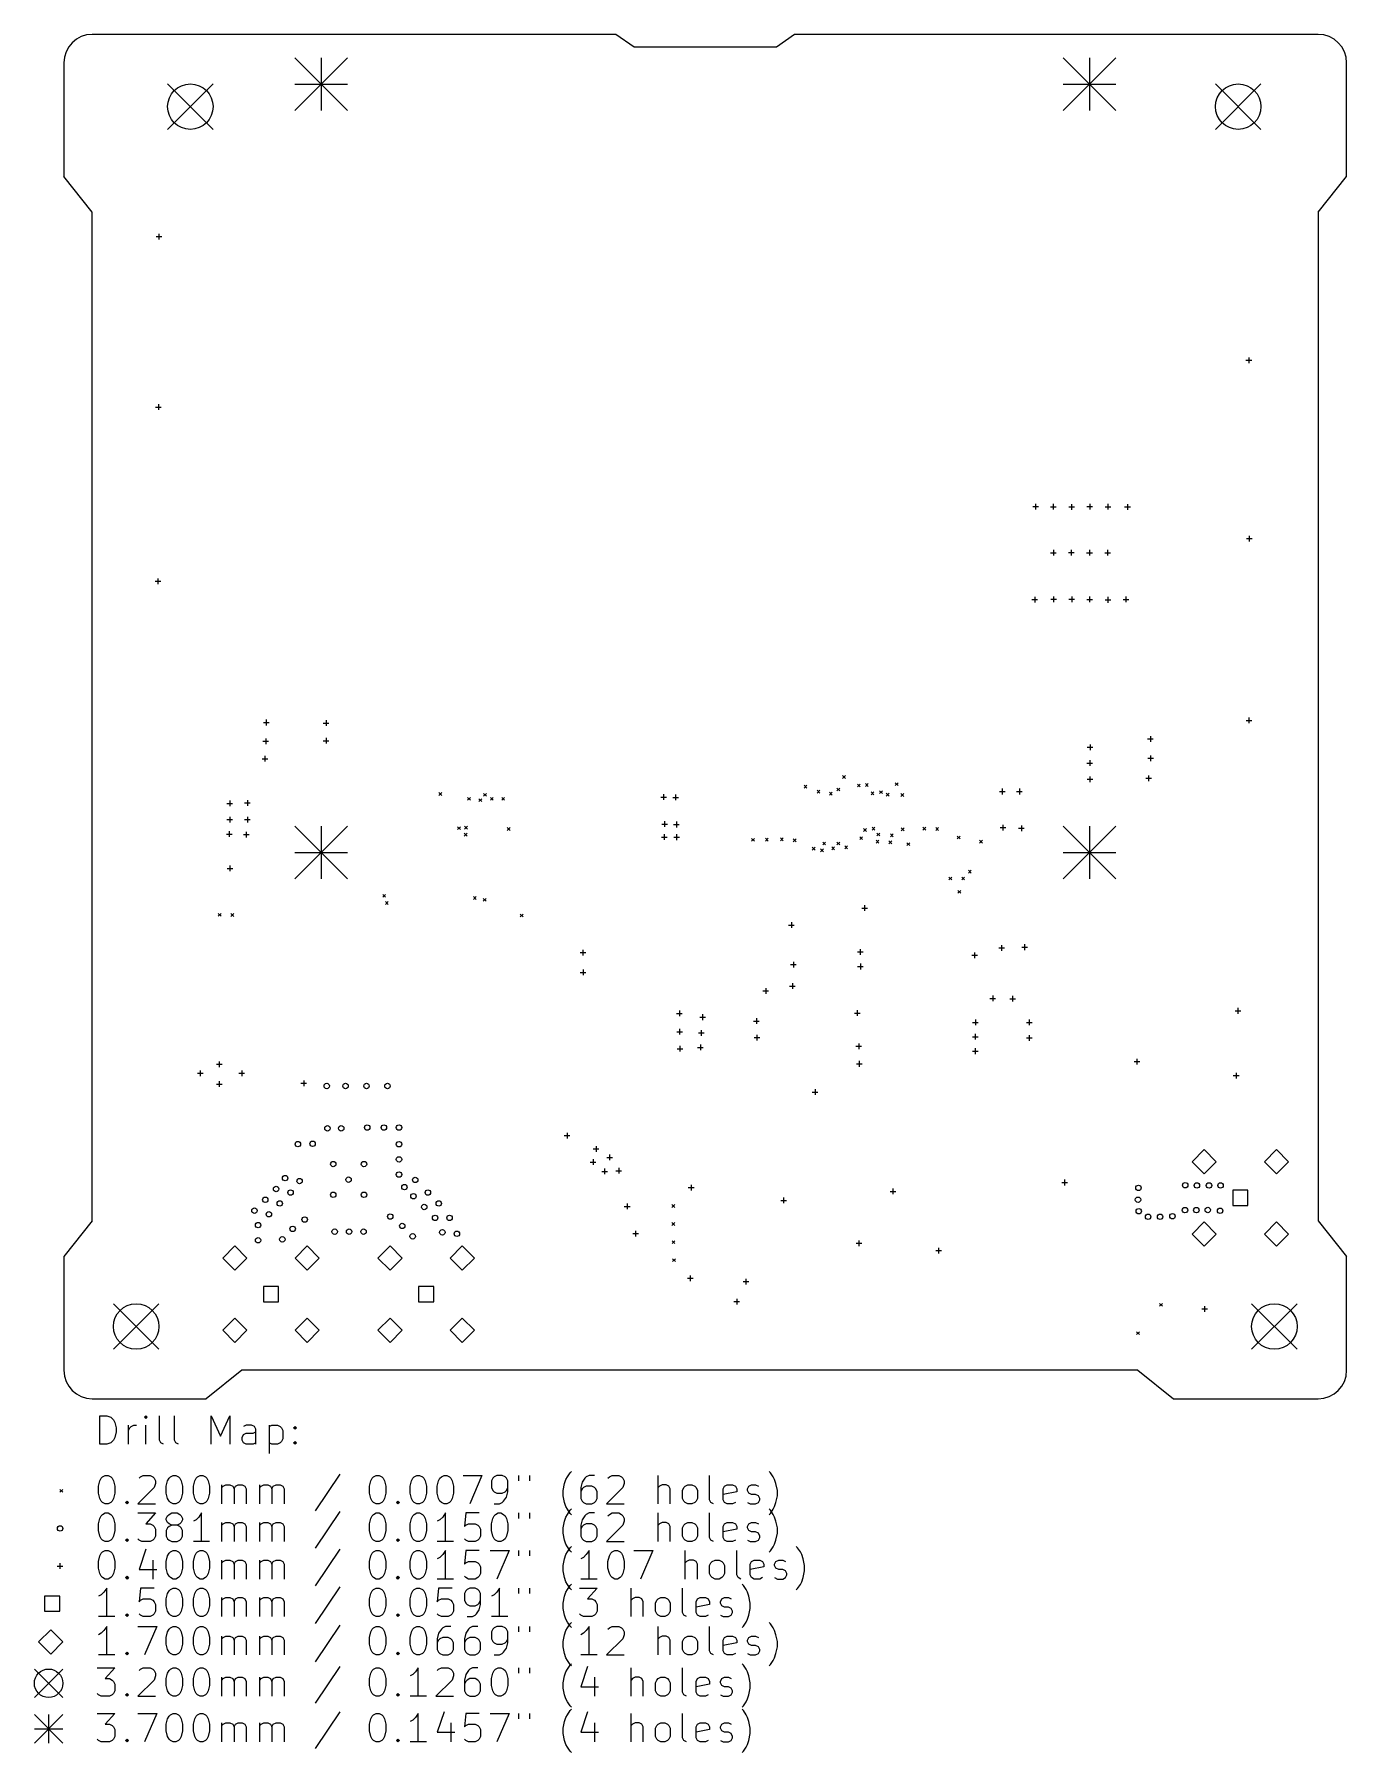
# Model space of a CAD drawing. Extents: x 101 to 193, y -175 to -54.
import ezdxf

# ---------------------------------------------------------------- set-up
doc = ezdxf.new("R2010")
doc.units = 0
doc.layers.add('BLACK', color=7, linetype='CONTINUOUS')

msp = doc.modelspace()

# ---------------------------------------------------------------- linework, layer by layer
at = {"layer": 'BLACK', "linetype": 'CONTINUOUS'}
for p, q in [((141.950003, -54.008), (105.145, -54.008)), ((143.23, -54.908), (141.950003, -54.008)), ((154.5, -54.008), (153.23, -54.908)), ((191.315, -54.008), (154.5, -54.008)), ((153.23, -54.908), (143.23, -54.908)), ((103.145, -56.008), (103.145, -64.008)), ((119.38, -55.658), (123.08, -59.358)), ((123.08, -55.658), (119.38, -59.358)), ((121.23, -55.658), (121.23, -59.358)), ((173.38, -55.658), (177.08, -59.358)), ((177.08, -55.658), (173.38, -59.358)), ((175.23, -55.658), (175.23, -59.358)), ((193.315, -64.008), (193.315, -56.008)), ((110.435, -57.488), (113.635, -60.688)), ((113.635, -57.488), (110.435, -60.688)), ((119.38, -57.508), (123.08, -57.508)), ((173.38, -57.508), (177.08, -57.508)), ((184.095, -57.488), (187.295, -60.688)), ((187.295, -57.488), (184.095, -60.688)), ((105.145, -66.508), (103.145, -64.008)), ((191.315, -66.508), (193.315, -64.008)), ((105.145, -137.398), (105.145, -66.508)), ((191.315, -66.508), (191.315, -137.398)), ((109.63, -68.22), (110.03, -68.22)), ((109.83, -68.02), (109.83, -68.42)), ((186.24, -76.91), (186.64, -76.91)), ((186.44, -76.71), (186.44, -77.11)), ((109.59, -80.2), (109.99, -80.2)), ((109.79, -80), (109.79, -80.4)), ((171.25, -87.2), (171.65, -87.2)), ((171.45, -87), (171.45, -87.4)), ((172.49, -87.21), (172.89, -87.21)), ((172.69, -87.01), (172.69, -87.41)), ((173.78, -87.22), (174.18, -87.22)), ((173.98, -87.02), (173.98, -87.42)), ((175.06, -87.2), (175.46, -87.2)), ((175.26, -87), (175.26, -87.4)), ((176.33, -87.21), (176.73, -87.21)), ((176.53, -87.01), (176.53, -87.41)), ((177.71, -87.22), (178.11, -87.22)), ((177.91, -87.02), (177.91, -87.42)), ((186.47, -89.25), (186.47, -89.65)), ((172.5, -90.44), (172.9, -90.44)), ((172.7, -90.24), (172.7, -90.64)), ((173.76, -90.43), (174.16, -90.43)), ((173.96, -90.23), (173.96, -90.63)), ((175.04, -90.44), (175.44, -90.44)), ((175.24, -90.24), (175.24, -90.64)), ((176.31, -90.44), (176.71, -90.44)), ((176.51, -90.24), (176.51, -90.64)), ((186.27, -89.45), (186.67, -89.45)), ((109.56, -92.44), (109.96, -92.44)), ((109.76, -92.24), (109.76, -92.64)), ((171.19, -93.73), (171.59, -93.73)), ((171.39, -93.53), (171.39, -93.93)), ((172.52, -93.71), (172.92, -93.71)), ((172.72, -93.51), (172.72, -93.91)), ((173.79, -93.71), (174.19, -93.71)), ((173.99, -93.51), (173.99, -93.91)), ((175.05, -93.72), (175.45, -93.72)), ((175.25, -93.52), (175.25, -93.92)), ((176.33, -93.75), (176.73, -93.75)), ((176.53, -93.55), (176.53, -93.95)), ((177.6, -93.72), (178, -93.72)), ((177.8, -93.52), (177.8, -93.92)), ((117.17, -102.37), (117.57, -102.37)), ((117.37, -102.17), (117.37, -102.57)), ((121.38, -102.41), (121.78, -102.41)), ((121.58, -102.21), (121.58, -102.61)), ((186.25, -102.22), (186.65, -102.22)), ((186.45, -102.02), (186.45, -102.42)), ((117.13, -103.69), (117.53, -103.69)), ((117.33, -103.49), (117.33, -103.89)), ((121.38, -103.65), (121.78, -103.65)), ((121.58, -103.45), (121.58, -103.85)), ((179.32, -103.53), (179.72, -103.53)), ((179.52, -103.33), (179.52, -103.73)), ((117.08, -104.92), (117.48, -104.92)), ((117.28, -104.72), (117.28, -105.12)), ((175.08, -104.11), (175.48, -104.11)), ((175.26, -105.02), (175.26, -105.42)), ((175.28, -103.91), (175.28, -104.31)), ((179.33, -104.88), (179.73, -104.88)), ((179.53, -104.68), (179.53, -105.08)), ((157.88, -106.1), (158.08, -106.3)), ((158.08, -106.1), (157.88, -106.3)), ((175.06, -105.22), (175.46, -105.22)), ((175.27, -106.16), (175.27, -106.56)), ((179.39, -106.09), (179.39, -106.49)), ((129.51, -107.29), (129.71, -107.49)), ((129.71, -107.29), (129.51, -107.49)), ((132.651519, -107.355704), (132.851519, -107.555704)), ((132.851519, -107.355704), (132.651519, -107.555704)), ((145.3, -107.41), (145.3, -107.81)), ((146.14, -107.44), (146.14, -107.84)), ((155.175692, -106.774308), (155.375692, -106.974308)), ((155.375692, -106.774308), (155.175692, -106.974308)), ((156.09, -107.13), (156.29, -107.33)), ((156.29, -107.13), (156.09, -107.33)), ((156.96, -107.27), (157.16, -107.47)), ((157.16, -107.27), (156.96, -107.47)), ((157.485, -106.98), (157.685, -107.18)), ((157.685, -106.98), (157.485, -107.18)), ((158.92, -106.7), (159.12, -106.9)), ((159.12, -106.7), (158.92, -106.9)), ((159.49, -106.66), (159.69, -106.86)), ((159.69, -106.66), (159.49, -106.86)), ((159.885, -107.25), (160.085, -107.45)), ((160.085, -107.25), (159.885, -107.45)), ((160.48, -107.17), (160.68, -107.37)), ((160.68, -107.17), (160.48, -107.37)), ((160.948614, -107.344368), (161.148614, -107.544368)), ((161.148614, -107.344368), (160.948614, -107.544368)), ((161.589867, -106.6), (161.789867, -106.8)), ((161.789867, -106.6), (161.589867, -106.8)), ((161.984867, -107.368262), (162.184867, -107.568262)), ((162.184867, -107.368262), (161.984867, -107.568262)), ((168.91, -107.22), (169.31, -107.22)), ((169.11, -107.02), (169.11, -107.42)), ((170.11, -107.22), (170.51, -107.22)), ((170.31, -107.02), (170.31, -107.42)), ((175.07, -106.36), (175.47, -106.36)), ((179.19, -106.29), (179.59, -106.29)), ((114.6, -108.06), (115, -108.06)), ((114.8, -107.86), (114.8, -108.26)), ((115.85, -108.02), (116.25, -108.02)), ((116.05, -107.82), (116.05, -108.22)), ((131.525001, -107.64), (131.725001, -107.84)), ((131.725001, -107.64), (131.525001, -107.84)), ((132.32, -107.73), (132.52, -107.93)), ((132.52, -107.73), (132.32, -107.93)), ((133.125, -107.64), (133.325, -107.84)), ((133.325, -107.64), (133.125, -107.84)), ((133.92, -107.64), (134.12, -107.84)), ((134.12, -107.64), (133.92, -107.84)), ((145.1, -107.61), (145.5, -107.61)), ((145.94, -107.64), (146.34, -107.64)), ((114.6, -109.19), (115, -109.19)), ((114.8, -108.99), (114.8, -109.39)), ((115.85, -109.19), (116.25, -109.19)), ((116.05, -108.99), (116.05, -109.39)), ((119.38, -109.658), (123.08, -113.358)), ((123.08, -109.658), (119.38, -113.358)), ((121.23, -109.658), (121.23, -113.358)), ((130.819308, -109.700692), (131.019308, -109.900692)), ((131.019308, -109.700692), (130.819308, -109.900692)), ((131.317312, -109.656041), (131.517312, -109.856041)), ((131.517312, -109.656041), (131.317312, -109.856041)), ((134.315, -109.76), (134.515, -109.96)), ((134.515, -109.76), (134.315, -109.96)), ((145.17, -109.51), (145.57, -109.51)), ((145.37, -109.31), (145.37, -109.71)), ((146, -109.54), (146.4, -109.54)), ((146.2, -109.34), (146.2, -109.74)), ((159.36, -109.82), (159.56, -110.02)), ((159.56, -109.82), (159.36, -110.02)), ((159.96, -109.73), (160.16, -109.93)), ((160.16, -109.73), (159.96, -109.93)), ((162.001175, -109.780213), (162.201175, -109.980213)), ((162.201175, -109.780213), (162.001175, -109.980213)), ((163.53, -109.73), (163.73, -109.93)), ((163.73, -109.73), (163.53, -109.93)), ((164.43, -109.75), (164.63, -109.95)), ((164.63, -109.75), (164.43, -109.95)), ((168.95, -109.76), (169.35, -109.76)), ((169.15, -109.56), (169.15, -109.96)), ((170.25, -109.8), (170.65, -109.8)), ((170.45, -109.6), (170.45, -110)), ((173.38, -109.658), (177.08, -113.358)), ((177.08, -109.658), (173.38, -113.358)), ((175.23, -109.658), (175.23, -113.358)), ((114.57, -110.21), (114.97, -110.21)), ((114.77, -110.01), (114.77, -110.41)), ((115.77, -110.25), (116.17, -110.25)), ((115.97, -110.05), (115.97, -110.45)), ((131.29, -110.16), (131.49, -110.36)), ((131.49, -110.16), (131.29, -110.36)), ((145.15, -110.42), (145.55, -110.42)), ((145.35, -110.22), (145.35, -110.62)), ((146.02, -110.43), (146.42, -110.43)), ((146.22, -110.23), (146.22, -110.63)), ((151.488212, -110.519572), (151.688212, -110.719572)), ((151.688212, -110.519572), (151.488212, -110.719572)), ((152.46, -110.5), (152.66, -110.7)), ((152.66, -110.5), (152.46, -110.7)), ((153.51, -110.48), (153.71, -110.68)), ((153.71, -110.48), (153.51, -110.68)), ((154.41, -110.55), (154.61, -110.75)), ((154.61, -110.55), (154.41, -110.75)), ((156.483502, -110.774144), (156.683502, -110.974144)), ((156.683502, -110.774144), (156.483502, -110.974144)), ((157.48269, -110.770629), (157.68269, -110.970629)), ((157.68269, -110.770629), (157.48269, -110.970629)), ((158.04, -111.04), (158.24, -111.24)), ((158.24, -111.04), (158.04, -111.24)), ((159.09, -110.4), (159.29, -110.6)), ((159.29, -110.4), (159.09, -110.6)), ((160.24, -110.65), (160.44, -110.85)), ((160.44, -110.65), (160.24, -110.85)), ((160.3, -110.14), (160.5, -110.34)), ((160.5, -110.14), (160.3, -110.34)), ((161.135, -110.695191), (161.335, -110.895191)), ((161.335, -110.695191), (161.135, -110.895191)), ((161.245703, -110.203289), (161.445703, -110.403289)), ((161.445703, -110.203289), (161.245703, -110.403289)), ((162.4, -110.82), (162.6, -111.02)), ((162.6, -110.82), (162.4, -111.02)), ((165.94, -110.35), (166.14, -110.55)), ((166.14, -110.35), (165.94, -110.55)), ((167.51, -110.64), (167.71, -110.84)), ((167.71, -110.64), (167.51, -110.84)), ((119.38, -111.508), (123.08, -111.508)), ((155.75, -111.14), (155.95, -111.34)), ((155.95, -111.14), (155.75, -111.34)), ((156.33, -111.25), (156.53, -111.45)), ((156.53, -111.25), (156.33, -111.45)), ((157.125, -111.12), (157.325, -111.32)), ((157.325, -111.12), (157.125, -111.32)), ((173.38, -111.508), (177.08, -111.508)), ((114.62, -112.63), (115.02, -112.63)), ((114.82, -112.43), (114.82, -112.83)), ((165.36, -113.24), (165.56, -113.44)), ((165.56, -113.24), (165.36, -113.44)), ((166.26, -113.23), (166.46, -113.43)), ((166.46, -113.23), (166.26, -113.43)), ((166.73, -112.75), (166.93, -112.95)), ((166.93, -112.75), (166.73, -112.95)), ((125.56, -114.45), (125.76, -114.65)), ((125.76, -114.45), (125.56, -114.65)), ((131.93, -114.61), (132.13, -114.81)), ((132.13, -114.61), (131.93, -114.81)), ((165.986751, -114.175001), (166.186751, -114.375001)), ((166.186751, -114.175001), (165.986751, -114.375001)), ((113.993552, -115.783552), (114.193552, -115.983552)), ((114.193552, -115.783552), (113.993552, -115.983552)), ((114.89, -115.8), (115.09, -116)), ((115.09, -115.8), (114.89, -116)), ((125.75, -114.96), (125.95, -115.16)), ((125.95, -114.96), (125.75, -115.16)), ((132.63, -114.73), (132.83, -114.93)), ((132.83, -114.73), (132.63, -114.93)), ((135.22, -115.83), (135.42, -116.03)), ((135.42, -115.83), (135.22, -116.03)), ((159.23, -115.41), (159.63, -115.41)), ((159.43, -115.21), (159.43, -115.61)), ((154.09, -116.61), (154.49, -116.61)), ((154.29, -116.41), (154.29, -116.81)), ((139.63, -118.34), (139.63, -118.74)), ((159.12, -118.3), (159.12, -118.7)), ((168.86, -118.21), (169.26, -118.21)), ((169.06, -118.01), (169.06, -118.41)), ((170.48, -118.16), (170.88, -118.16)), ((170.68, -117.96), (170.68, -118.36)), ((139.43, -118.54), (139.83, -118.54)), ((154.23, -119.39), (154.63, -119.39)), ((154.43, -119.19), (154.43, -119.59)), ((158.92, -118.5), (159.32, -118.5)), ((158.94, -119.52), (159.34, -119.52)), ((159.14, -119.32), (159.14, -119.72)), ((166.96, -118.73), (167.36, -118.73)), ((167.16, -118.53), (167.16, -118.93)), ((139.44, -119.94), (139.84, -119.94)), ((139.64, -119.74), (139.64, -120.14)), ((154.36, -120.695), (154.36, -121.095)), ((152.28, -121.24), (152.68, -121.24)), ((152.48, -121.04), (152.48, -121.44)), ((154.16, -120.895), (154.56, -120.895)), ((168.24, -121.76), (168.64, -121.76)), ((168.44, -121.56), (168.44, -121.96)), ((169.63, -121.79), (170.03, -121.79)), ((169.83, -121.59), (169.83, -121.99)), ((146.21, -122.82), (146.61, -122.82)), ((146.41, -122.62), (146.41, -123.02)), ((147.84, -123.08), (148.24, -123.08)), ((148.04, -122.88), (148.04, -123.28)), ((151.83, -123.15), (151.83, -123.55)), ((158.71, -122.79), (159.11, -122.79)), ((158.91, -122.59), (158.91, -122.99)), ((185.468228, -122.634982), (185.868228, -122.634982)), ((185.668228, -122.434982), (185.668228, -122.834982)), ((146.23, -124.11), (146.63, -124.11)), ((146.43, -123.91), (146.43, -124.31)), ((147.75, -124.19), (148.15, -124.19)), ((147.95, -123.99), (147.95, -124.39)), ((151.63, -123.35), (152.03, -123.35)), ((151.86, -124.32), (151.86, -124.72)), ((167.02, -123.45), (167.42, -123.45)), ((167.21, -124.26), (167.21, -124.66)), ((167.22, -123.25), (167.22, -123.65)), ((170.8, -123.45), (171.2, -123.45)), ((171, -123.25), (171, -123.65)), ((171.01, -124.34), (171.01, -124.74)), ((146.25, -125.3), (146.65, -125.3)), ((146.45, -125.1), (146.45, -125.5)), ((147.69, -125.21), (148.09, -125.21)), ((147.89, -125.01), (147.89, -125.41)), ((151.66, -124.52), (152.06, -124.52)), ((158.82, -125.13), (159.22, -125.13)), ((159.02, -124.93), (159.02, -125.33)), ((167.01, -124.46), (167.41, -124.46)), ((167.01, -125.47), (167.41, -125.47)), ((167.21, -125.27), (167.21, -125.67)), ((170.81, -124.54), (171.21, -124.54)), ((113.864043, -126.391465), (114.264043, -126.391465)), ((114.064043, -126.191465), (114.064043, -126.591465)), ((158.85, -126.36), (159.25, -126.36)), ((159.05, -126.16), (159.05, -126.56)), ((178.37, -126.2), (178.77, -126.2)), ((178.57, -126), (178.57, -126.4)), ((112.530543, -127.026465), (112.930543, -127.026465)), ((112.730543, -126.826465), (112.730543, -127.226465)), ((113.864043, -127.781365), (114.264043, -127.781365)), ((114.064043, -127.581365), (114.064043, -127.981365)), ((115.451543, -127.026465), (115.851543, -127.026465)), ((115.651543, -126.826465), (115.651543, -127.226465)), ((119.81, -127.73), (120.21, -127.73)), ((120.01, -127.53), (120.01, -127.93)), ((185.35, -127.19), (185.75, -127.19)), ((185.55, -126.99), (185.55, -127.39)), ((155.75, -128.35), (156.15, -128.35)), ((155.95, -128.15), (155.95, -128.55)), ((138.32, -131.4), (138.72, -131.4)), ((138.52, -131.2), (138.52, -131.6)), ((140.35, -132.34), (140.75, -132.34)), ((140.55, -132.14), (140.55, -132.54)), ((141.5, -132.74), (141.5, -133.14)), ((183.3, -132.39), (182.45, -133.24)), ((184.15, -133.24), (183.3, -132.39)), ((188.38, -132.39), (187.53, -133.24)), ((189.23, -133.24), (188.38, -132.39)), ((140.14, -133.27), (140.54, -133.27)), ((140.34, -133.07), (140.34, -133.47)), ((140.95, -133.92), (141.35, -133.92)), ((141.15, -133.72), (141.15, -134.12)), ((141.3, -132.94), (141.7, -132.94)), ((141.95, -133.87), (142.35, -133.87)), ((142.15, -133.67), (142.15, -134.07)), ((182.45, -133.24), (183.3, -134.09)), ((183.3, -134.09), (184.15, -133.24)), ((187.53, -133.24), (188.38, -134.09)), ((188.38, -134.09), (189.23, -133.24)), ((147.04, -135.06), (147.44, -135.06)), ((147.24, -134.86), (147.24, -135.26)), ((161.42, -135.13), (161.42, -135.53)), ((173.29, -134.7), (173.69, -134.7)), ((173.49, -134.5), (173.49, -134.9)), ((186.370335, -135.249665), (185.309665, -135.249665)), ((185.309665, -135.249665), (185.309665, -136.310335)), ((186.370335, -136.310335), (186.370335, -135.249665)), ((142.54, -136.38), (142.94, -136.38)), ((142.74, -136.18), (142.74, -136.58)), ((145.89, -136.25), (146.09, -136.45)), ((146.09, -136.25), (145.89, -136.45)), ((153.535335, -135.954584), (153.935335, -135.954584)), ((153.735335, -135.754584), (153.735335, -136.154584)), ((161.22, -135.33), (161.62, -135.33)), ((185.309665, -136.310335), (186.370335, -136.310335)), ((105.145, -137.398), (103.145, -139.898)), ((145.89, -137.52), (146.09, -137.72)), ((146.09, -137.52), (145.89, -137.72)), ((183.3, -137.47), (182.45, -138.32)), ((184.15, -138.32), (183.3, -137.47)), ((188.38, -137.47), (187.53, -138.32)), ((189.23, -138.32), (188.38, -137.47)), ((191.315, -137.398), (193.315, -139.898)), ((143.13, -138.29), (143.53, -138.29)), ((143.33, -138.09), (143.33, -138.49)), ((145.9, -138.79), (146.1, -138.99)), ((146.1, -138.79), (145.9, -138.99)), ((159.029024, -138.771417), (159.029024, -139.171417)), ((182.45, -138.32), (183.3, -139.17)), ((183.3, -139.17), (184.15, -138.32)), ((187.53, -138.32), (188.38, -139.17)), ((188.38, -139.17), (189.23, -138.32)), ((103.145, -139.898), (103.145, -147.898)), ((115.163647, -139.159365), (114.313647, -140.009365)), ((114.313647, -140.009365), (115.163647, -140.859365)), ((116.013647, -140.009365), (115.163647, -139.159365)), ((115.163647, -140.859365), (116.013647, -140.009365)), ((120.243647, -139.159365), (119.393647, -140.009365)), ((119.393647, -140.009365), (120.243647, -140.859365)), ((121.093647, -140.009365), (120.243647, -139.159365)), ((120.243647, -140.859365), (121.093647, -140.009365)), ((126.073835, -139.159365), (125.223835, -140.009365)), ((125.223835, -140.009365), (126.073835, -140.859365)), ((126.923835, -140.009365), (126.073835, -139.159365)), ((126.073835, -140.859365), (126.923835, -140.009365)), ((131.153835, -139.159365), (130.303835, -140.009365)), ((130.303835, -140.009365), (131.153835, -140.859365)), ((132.003835, -140.009365), (131.153835, -139.159365)), ((131.153835, -140.859365), (132.003835, -140.009365)), ((145.93, -140.06), (146.13, -140.26)), ((146.13, -140.06), (145.93, -140.26)), ((158.829024, -138.971417), (159.229024, -138.971417)), ((164.43, -139.49), (164.83, -139.49)), ((164.63, -139.29), (164.63, -139.69)), ((193.315, -147.898), (193.315, -139.898)), ((147.17, -141.23), (147.17, -141.63)), ((118.233982, -142.01903), (117.173312, -142.01903)), ((117.173312, -142.01903), (117.173312, -143.0797)), ((118.233982, -143.0797), (118.233982, -142.01903)), ((129.14417, -142.01903), (128.0835, -142.01903)), ((128.0835, -142.01903), (128.0835, -143.0797)), ((129.14417, -143.0797), (129.14417, -142.01903)), ((146.97, -141.43), (147.37, -141.43)), ((150.887805, -141.667195), (151.287805, -141.667195)), ((151.087805, -141.467195), (151.087805, -141.867195)), ((106.625, -143.218), (109.825, -146.418)), ((109.825, -143.218), (106.625, -146.418)), ((117.173312, -143.0797), (118.233982, -143.0797)), ((128.0835, -143.0797), (129.14417, -143.0797)), ((150.24, -143.07), (150.64, -143.07)), ((150.44, -142.87), (150.44, -143.27)), ((180.165, -143.195), (180.365, -143.395)), ((180.365, -143.195), (180.165, -143.395)), ((183.13, -143.58), (183.53, -143.58)), ((183.33, -143.38), (183.33, -143.78)), ((186.635, -143.218), (189.835, -146.418)), ((189.835, -143.218), (186.635, -146.418)), ((115.163647, -144.239365), (114.313647, -145.089365)), ((116.013647, -145.089365), (115.163647, -144.239365)), ((120.243647, -144.239365), (119.393647, -145.089365)), ((121.093647, -145.089365), (120.243647, -144.239365)), ((126.073835, -144.239365), (125.223835, -145.089365)), ((126.923835, -145.089365), (126.073835, -144.239365)), ((131.153835, -144.239365), (130.303835, -145.089365)), ((132.003835, -145.089365), (131.153835, -144.239365)), ((114.313647, -145.089365), (115.163647, -145.939365)), ((115.163647, -145.939365), (116.013647, -145.089365)), ((119.393647, -145.089365), (120.243647, -145.939365)), ((120.243647, -145.939365), (121.093647, -145.089365)), ((125.223835, -145.089365), (126.073835, -145.939365)), ((126.073835, -145.939365), (126.923835, -145.089365)), ((130.303835, -145.089365), (131.153835, -145.939365)), ((131.153835, -145.939365), (132.003835, -145.089365)), ((178.55, -145.19), (178.75, -145.39)), ((178.75, -145.19), (178.55, -145.39)), ((115.645, -147.898), (113.145, -149.898)), ((178.645, -147.898), (115.645, -147.898)), ((178.645, -147.898), (181.145, -149.898)), ((105.145, -149.898), (113.145, -149.898)), ((181.145, -149.898), (191.315, -149.898)), ((105.677768, -153.087838), (105.677768, -151.087838)), ((105.677768, -151.087838), (106.153958, -151.087838)), ((106.153958, -151.087838), (106.439673, -151.183076)), ((106.439673, -151.183076), (106.630149, -151.373552)), ((106.630149, -151.373552), (106.725387, -151.564028)), ((106.725387, -151.564028), (106.820625, -151.94498)), ((106.820625, -151.94498), (106.820625, -152.230695)), ((107.677768, -153.087838), (107.677768, -151.754504)), ((107.677768, -152.135457), (107.773006, -151.94498)), ((107.773006, -151.94498), (107.868244, -151.849742)), ((107.868244, -151.849742), (108.05872, -151.754504)), ((108.05872, -151.754504), (108.249197, -151.754504)), ((108.915863, -151.087838), (108.820625, -151.183076)), ((108.820625, -151.183076), (108.915863, -151.278314)), ((109.011101, -151.183076), (108.915863, -151.087838)), ((108.915863, -151.087838), (108.915863, -151.278314)), ((108.915863, -151.278314), (109.011101, -151.183076)), ((108.915863, -153.087838), (108.915863, -151.754504)), ((109.868244, -152.802123), (109.868244, -151.087838)), ((110.915863, -152.802123), (110.915863, -151.087838)), ((113.487292, -153.087838), (113.487292, -151.087838)), ((113.487292, -151.087838), (114.153959, -152.516409)), ((114.153959, -152.516409), (114.820625, -151.087838)), ((114.820625, -151.087838), (114.820625, -153.087838)), ((115.963482, -151.754504), (115.773006, -151.849742)), ((116.344435, -151.754504), (115.963482, -151.754504)), ((116.534911, -151.849742), (116.344435, -151.754504)), ((116.630149, -152.040219), (116.534911, -151.849742)), ((116.630149, -153.087838), (116.630149, -152.040219)), ((117.58253, -151.754504), (117.58253, -153.754504)), ((117.58253, -151.849742), (117.773006, -151.754504)), ((117.773006, -151.754504), (118.153959, -151.754504)), ((118.153959, -151.754504), (118.344435, -151.849742)), ((118.344435, -151.849742), (118.439673, -151.94498)), ((118.439673, -151.94498), (118.534911, -152.135457)), ((118.534911, -152.135457), (118.534911, -152.706885)), ((119.296816, -151.94498), (119.392054, -151.849742)), ((119.392054, -152.040219), (119.296816, -151.94498)), ((119.392054, -151.849742), (119.487292, -151.94498)), ((119.392054, -151.849742), (119.392054, -152.040219)), ((119.487292, -151.94498), (119.392054, -152.040219)), ((106.153958, -153.087838), (105.677768, -153.087838)), ((106.439673, -152.9926), (106.153958, -153.087838)), ((106.630149, -152.802123), (106.439673, -152.9926)), ((106.725387, -152.611647), (106.630149, -152.802123)), ((106.820625, -152.230695), (106.725387, -152.611647)), ((109.963482, -152.9926), (109.868244, -152.802123)), ((110.153958, -153.087838), (109.963482, -152.9926)), ((111.011101, -152.9926), (110.915863, -152.802123)), ((111.201577, -153.087838), (111.011101, -152.9926)), ((115.677768, -152.611647), (115.773006, -152.421171)), ((115.677768, -152.802123), (115.677768, -152.611647)), ((115.773006, -152.9926), (115.677768, -152.802123)), ((115.773006, -152.421171), (115.963482, -152.325933)), ((115.963482, -153.087838), (115.773006, -152.9926)), ((115.963482, -152.325933), (116.439673, -152.325933)), ((116.439673, -153.087838), (115.963482, -153.087838)), ((116.439673, -152.325933), (116.630149, -152.230695)), ((116.630149, -152.9926), (116.439673, -153.087838)), ((117.773006, -153.087838), (117.58253, -152.9926)), ((118.153959, -153.087838), (117.773006, -153.087838)), ((118.344435, -152.9926), (118.153959, -153.087838)), ((118.439673, -152.897361), (118.344435, -152.9926)), ((118.534911, -152.706885), (118.439673, -152.897361)), ((119.296816, -152.9926), (119.392054, -152.897361)), ((119.392054, -153.087838), (119.296816, -152.9926)), ((119.392054, -152.897361), (119.487292, -152.9926)), ((119.392054, -152.897361), (119.392054, -153.087838)), ((119.487292, -152.9926), (119.392054, -153.087838)), ((105.58253, -156.049742), (105.677768, -155.66879)), ((105.677768, -155.66879), (105.773006, -155.478314)), ((105.773006, -155.478314), (105.868244, -155.383076)), ((105.868244, -155.383076), (106.05872, -155.287838)), ((106.05872, -155.287838), (106.249197, -155.287838)), ((106.249197, -155.287838), (106.439673, -155.383076)), ((106.439673, -155.383076), (106.534911, -155.478314)), ((106.534911, -155.478314), (106.630149, -155.66879)), ((106.630149, -155.66879), (106.725387, -156.049742)), ((108.439673, -155.478314), (108.534911, -155.383076)), ((108.534911, -155.383076), (108.725387, -155.287838)), ((108.725387, -155.287838), (109.201578, -155.287838)), ((109.201578, -155.287838), (109.392054, -155.383076)), ((109.392054, -155.383076), (109.487292, -155.478314)), ((109.487292, -155.478314), (109.58253, -155.66879)), ((109.58253, -155.66879), (109.58253, -155.859266)), ((110.344435, -156.049742), (110.439673, -155.66879)), ((110.439673, -155.66879), (110.534911, -155.478314)), ((110.534911, -155.478314), (110.630149, -155.383076)), ((110.630149, -155.383076), (110.820625, -155.287838)), ((110.820625, -155.287838), (111.011102, -155.287838)), ((111.011102, -155.287838), (111.201578, -155.383076)), ((111.201578, -155.383076), (111.296816, -155.478314)), ((111.296816, -155.478314), (111.392054, -155.66879)), ((111.392054, -155.66879), (111.487292, -156.049742)), ((112.249197, -156.049742), (112.344435, -155.66879)), ((112.344435, -155.66879), (112.439673, -155.478314)), ((112.439673, -155.478314), (112.534911, -155.383076)), ((112.534911, -155.383076), (112.725387, -155.287838)), ((112.725387, -155.287838), (112.915864, -155.287838)), ((112.915864, -155.287838), (113.10634, -155.383076)), ((113.10634, -155.383076), (113.201578, -155.478314)), ((113.201578, -155.478314), (113.296816, -155.66879)), ((113.296816, -155.66879), (113.392054, -156.049742)), ((122.534912, -155.1926), (120.820627, -157.764028)), ((124.630151, -156.049742), (124.725389, -155.66879)), ((124.725389, -155.66879), (124.820627, -155.478314)), ((124.820627, -155.478314), (124.915865, -155.383076)), ((124.915865, -155.383076), (125.106341, -155.287838)), ((125.106341, -155.287838), (125.296818, -155.287838)), ((125.296818, -155.287838), (125.487294, -155.383076)), ((125.487294, -155.383076), (125.582532, -155.478314)), ((125.582532, -155.478314), (125.67777, -155.66879)), ((125.67777, -155.66879), (125.773008, -156.049742)), ((127.487294, -156.049742), (127.582532, -155.66879)), ((127.582532, -155.66879), (127.67777, -155.478314)), ((127.67777, -155.478314), (127.773008, -155.383076)), ((127.773008, -155.383076), (127.963484, -155.287838)), ((127.963484, -155.287838), (128.153961, -155.287838)), ((128.153961, -155.287838), (128.344437, -155.383076)), ((128.344437, -155.383076), (128.439675, -155.478314)), ((128.439675, -155.478314), (128.534913, -155.66879)), ((128.534913, -155.66879), (128.630151, -156.049742)), ((129.392056, -156.049742), (129.487294, -155.66879)), ((129.487294, -155.66879), (129.582532, -155.478314)), ((129.582532, -155.478314), (129.67777, -155.383076)), ((129.67777, -155.383076), (129.868246, -155.287838)), ((129.868246, -155.287838), (130.058723, -155.287838)), ((130.058723, -155.287838), (130.249199, -155.383076)), ((130.249199, -155.383076), (130.344437, -155.478314)), ((130.344437, -155.478314), (130.439675, -155.66879)), ((130.439675, -155.66879), (130.534913, -156.049742)), ((131.20158, -155.287838), (132.534913, -155.287838)), ((132.534913, -155.287838), (131.67777, -157.287838)), ((133.296818, -155.478314), (133.20158, -155.66879)), ((133.20158, -155.66879), (133.20158, -156.14498)), ((133.392056, -155.383076), (133.296818, -155.478314)), ((133.582532, -155.287838), (133.392056, -155.383076)), ((133.963485, -155.287838), (133.582532, -155.287838)), ((134.153961, -155.383076), (133.963485, -155.287838)), ((134.249199, -155.478314), (134.153961, -155.383076)), ((134.344437, -155.66879), (134.249199, -155.478314)), ((134.344437, -156.430695), (134.344437, -155.66879)), ((135.106342, -155.287838), (135.106342, -155.66879)), ((135.868247, -155.287838), (135.868247, -155.66879)), ((138.344438, -155.859266), (138.439676, -155.573552)), ((138.439676, -155.573552), (138.534914, -155.383076)), ((138.534914, -155.383076), (138.72539, -155.097361)), ((138.72539, -155.097361), (138.820629, -155.002123)), ((139.582533, -155.764028), (139.487295, -156.14498)), ((139.773009, -155.478314), (139.582533, -155.764028)), ((139.868247, -155.383076), (139.773009, -155.478314)), ((140.058723, -155.287838), (139.868247, -155.383076)), ((140.439676, -155.287838), (140.058723, -155.287838)), ((141.392057, -155.478314), (141.487295, -155.383076)), ((141.487295, -155.383076), (141.677771, -155.287838)), ((141.677771, -155.287838), (142.153962, -155.287838)), ((142.153962, -155.287838), (142.344438, -155.383076)), ((142.344438, -155.383076), (142.439676, -155.478314)), ((142.439676, -155.478314), (142.534914, -155.66879)), ((142.534914, -155.66879), (142.534914, -155.859266)), ((144.915867, -157.287838), (144.915867, -155.287838)), ((148.534915, -157.002123), (148.534915, -155.287838)), ((152.82063, -155.097361), (152.725392, -155.002123)), ((153.011106, -155.383076), (152.82063, -155.097361)), ((153.106344, -155.573552), (153.011106, -155.383076)), ((153.201582, -155.859266), (153.106344, -155.573552)), ((102.87, -156.273), (103.07, -156.473)), ((103.07, -156.273), (102.87, -156.473)), ((105.58253, -156.525933), (105.58253, -156.049742)), ((105.677768, -156.906885), (105.58253, -156.525933)), ((105.773006, -157.097361), (105.677768, -156.906885)), ((106.630149, -156.906885), (106.534911, -157.097361)), ((106.725387, -156.525933), (106.630149, -156.906885)), ((106.725387, -156.049742), (106.725387, -156.525933)), ((109.487292, -156.14498), (108.344435, -157.287838)), ((109.58253, -155.859266), (109.487292, -156.14498)), ((110.344435, -156.525933), (110.344435, -156.049742)), ((110.439673, -156.906885), (110.344435, -156.525933)), ((110.534911, -157.097361), (110.439673, -156.906885)), ((111.392054, -156.906885), (111.296816, -157.097361)), ((111.487292, -156.525933), (111.392054, -156.906885)), ((111.487292, -156.049742), (111.487292, -156.525933)), ((112.249197, -156.525933), (112.249197, -156.049742)), ((112.344435, -156.906885), (112.249197, -156.525933)), ((112.439673, -157.097361), (112.344435, -156.906885)), ((113.296816, -156.906885), (113.201578, -157.097361)), ((113.392054, -156.525933), (113.296816, -156.906885)), ((113.392054, -156.049742), (113.392054, -156.525933)), ((114.249197, -157.287838), (114.249197, -155.954504)), ((114.249197, -156.14498), (114.344435, -156.049742)), ((114.344435, -156.049742), (114.534911, -155.954504)), ((114.534911, -155.954504), (114.820626, -155.954504)), ((114.820626, -155.954504), (115.011102, -156.049742)), ((115.011102, -156.049742), (115.10634, -156.240219)), ((115.10634, -156.240219), (115.201578, -156.049742)), ((115.10634, -156.240219), (115.10634, -157.287838)), ((115.201578, -156.049742), (115.392054, -155.954504)), ((115.392054, -155.954504), (115.677768, -155.954504)), ((115.677768, -155.954504), (115.868245, -156.049742)), ((115.868245, -156.049742), (115.963483, -156.240219)), ((115.963483, -156.240219), (115.963483, -157.287838)), ((116.915864, -157.287838), (116.915864, -155.954504)), ((116.915864, -156.14498), (117.011102, -156.049742)), ((117.011102, -156.049742), (117.201578, -155.954504)), ((117.201578, -155.954504), (117.487293, -155.954504)), ((117.487293, -155.954504), (117.677769, -156.049742)), ((117.677769, -156.049742), (117.773007, -156.240219)), ((117.773007, -156.240219), (117.868245, -156.049742)), ((117.773007, -156.240219), (117.773007, -157.287838)), ((117.868245, -156.049742), (118.058721, -155.954504)), ((118.058721, -155.954504), (118.344435, -155.954504)), ((118.344435, -155.954504), (118.534912, -156.049742)), ((118.534912, -156.049742), (118.63015, -156.240219)), ((118.63015, -156.240219), (118.63015, -157.287838)), ((124.630151, -156.525933), (124.630151, -156.049742)), ((124.725389, -156.906885), (124.630151, -156.525933)), ((124.820627, -157.097361), (124.725389, -156.906885)), ((125.67777, -156.906885), (125.582532, -157.097361)), ((125.773008, -156.525933), (125.67777, -156.906885)), ((125.773008, -156.049742), (125.773008, -156.525933)), ((127.487294, -156.525933), (127.487294, -156.049742)), ((127.582532, -156.906885), (127.487294, -156.525933)), ((127.67777, -157.097361), (127.582532, -156.906885)), ((128.534913, -156.906885), (128.439675, -157.097361)), ((128.630151, -156.525933), (128.534913, -156.906885)), ((128.630151, -156.049742), (128.630151, -156.525933)), ((129.392056, -156.525933), (129.392056, -156.049742)), ((129.487294, -156.906885), (129.392056, -156.525933)), ((129.582532, -157.097361), (129.487294, -156.906885)), ((130.439675, -156.906885), (130.344437, -157.097361)), ((130.534913, -156.525933), (130.439675, -156.906885)), ((130.534913, -156.049742), (130.534913, -156.525933)), ((133.20158, -156.14498), (133.296818, -156.335457)), ((133.296818, -156.335457), (133.392056, -156.430695)), ((133.392056, -156.430695), (133.582532, -156.525933)), ((133.582532, -156.525933), (133.963485, -156.525933)), ((133.963485, -156.525933), (134.153961, -156.430695)), ((134.058723, -157.097361), (134.249199, -156.811647)), ((134.153961, -156.430695), (134.249199, -156.335457)), ((134.249199, -156.335457), (134.344437, -156.14498)), ((134.249199, -156.811647), (134.344437, -156.430695)), ((138.2492, -156.335457), (138.344438, -155.859266)), ((138.2492, -156.716409), (138.2492, -156.335457)), ((138.344438, -157.1926), (138.2492, -156.716409)), ((139.487295, -156.14498), (139.487295, -156.906885)), ((139.582533, -156.240219), (139.487295, -156.430695)), ((139.487295, -156.906885), (139.582533, -157.097361)), ((139.677771, -156.14498), (139.582533, -156.240219)), ((139.868247, -156.049742), (139.677771, -156.14498)), ((140.2492, -156.049742), (139.868247, -156.049742)), ((140.439676, -156.14498), (140.2492, -156.049742)), ((140.534914, -156.240219), (140.439676, -156.14498)), ((140.630152, -156.430695), (140.534914, -156.240219)), ((140.534914, -157.097361), (140.630152, -156.906885)), ((140.630152, -156.906885), (140.630152, -156.430695)), ((142.439676, -156.14498), (141.296819, -157.287838)), ((142.534914, -155.859266), (142.439676, -156.14498)), ((145.011105, -156.049742), (144.915867, -156.14498)), ((145.201581, -155.954504), (145.011105, -156.049742)), ((145.487296, -155.954504), (145.201581, -155.954504)), ((145.677772, -156.049742), (145.487296, -155.954504)), ((145.77301, -156.240219), (145.677772, -156.049742)), ((145.77301, -157.287838), (145.77301, -156.240219)), ((146.630153, -156.335457), (146.725391, -156.14498)), ((146.630153, -156.906885), (146.630153, -156.335457)), ((146.725391, -157.097361), (146.630153, -156.906885)), ((146.725391, -156.14498), (146.820629, -156.049742)), ((146.820629, -156.049742), (147.011105, -155.954504)), ((147.011105, -155.954504), (147.29682, -155.954504)), ((147.29682, -155.954504), (147.487296, -156.049742)), ((147.487296, -156.049742), (147.582534, -156.14498)), ((147.582534, -156.14498), (147.677772, -156.335457)), ((147.677772, -156.906885), (147.582534, -157.097361)), ((147.677772, -156.335457), (147.677772, -156.906885)), ((149.487296, -156.240219), (149.582534, -156.049742)), ((149.487296, -157.002123), (149.487296, -156.240219)), ((150.439677, -156.430695), (149.487296, -156.621171)), ((149.582534, -156.049742), (149.77301, -155.954504)), ((149.77301, -155.954504), (150.153963, -155.954504)), ((150.153963, -155.954504), (150.344439, -156.049742)), ((150.344439, -156.049742), (150.439677, -156.240219)), ((150.439677, -156.240219), (150.439677, -156.430695)), ((151.201582, -156.240219), (151.29682, -156.049742)), ((151.201582, -156.335457), (151.201582, -156.240219)), ((151.29682, -156.525933), (151.201582, -156.335457)), ((151.29682, -156.049742), (151.487296, -155.954504)), ((151.487296, -156.621171), (151.29682, -156.525933)), ((151.487296, -155.954504), (151.77301, -155.954504)), ((151.77301, -156.621171), (151.487296, -156.621171)), ((151.77301, -155.954504), (151.963487, -156.049742)), ((151.963487, -156.716409), (151.77301, -156.621171)), ((152.058725, -156.906885), (151.963487, -156.716409)), ((152.058725, -157.002123), (152.058725, -156.906885)), ((153.29682, -156.335457), (153.201582, -155.859266)), ((153.201582, -157.1926), (153.29682, -156.716409)), ((153.29682, -156.716409), (153.29682, -156.335457)), ((105.677768, -158.30879), (105.773006, -158.118314)), ((105.868244, -157.1926), (105.773006, -157.097361)), ((105.773006, -158.118314), (105.868244, -158.023076)), ((106.05872, -157.287838), (105.868244, -157.1926)), ((105.868244, -158.023076), (106.05872, -157.927838)), ((106.249197, -157.287838), (106.05872, -157.287838)), ((106.05872, -157.927838), (106.249197, -157.927838)), ((106.439673, -157.1926), (106.249197, -157.287838)), ((106.249197, -157.927838), (106.439673, -158.023076)), ((106.534911, -157.097361), (106.439673, -157.1926)), ((106.439673, -158.023076), (106.534911, -158.118314)), ((106.534911, -158.118314), (106.630149, -158.30879)), ((107.487292, -157.1926), (107.58253, -157.097361)), ((107.58253, -157.287838), (107.487292, -157.1926)), ((107.58253, -157.097361), (107.677768, -157.1926)), ((107.58253, -157.097361), (107.58253, -157.287838)), ((107.677768, -157.1926), (107.58253, -157.287838)), ((108.344435, -157.287838), (109.58253, -157.287838)), ((108.344435, -157.927838), (109.58253, -157.927838)), ((109.58253, -157.927838), (108.915863, -158.689742)), ((110.344435, -158.30879), (110.439673, -158.118314)), ((110.439673, -158.118314), (110.534911, -158.023076)), ((110.630149, -157.1926), (110.534911, -157.097361)), ((110.534911, -158.023076), (110.725387, -157.927838)), ((110.820625, -157.287838), (110.630149, -157.1926)), ((110.725387, -157.927838), (111.10634, -157.927838)), ((111.011102, -157.287838), (110.820625, -157.287838)), ((111.201578, -157.1926), (111.011102, -157.287838)), ((111.10634, -157.927838), (111.296816, -158.023076)), ((111.296816, -157.097361), (111.201578, -157.1926)), ((111.296816, -158.023076), (111.392054, -158.118314)), ((111.392054, -158.118314), (111.487292, -158.30879)), ((112.534911, -157.1926), (112.439673, -157.097361)), ((112.725387, -157.287838), (112.534911, -157.1926)), ((112.820625, -157.927838), (112.630149, -158.213552)), ((112.915864, -157.287838), (112.725387, -157.287838)), ((112.820625, -159.927838), (112.820625, -157.927838)), ((113.10634, -157.1926), (112.915864, -157.287838)), ((113.201578, -157.097361), (113.10634, -157.1926)), ((122.534912, -157.8326), (120.820627, -160.404028)), ((124.725389, -158.30879), (124.820627, -158.118314)), ((124.915865, -157.1926), (124.820627, -157.097361)), ((124.820627, -158.118314), (124.915865, -158.023076)), ((125.106341, -157.287838), (124.915865, -157.1926)), ((124.915865, -158.023076), (125.106341, -157.927838)), ((125.296818, -157.287838), (125.106341, -157.287838)), ((125.106341, -157.927838), (125.296818, -157.927838)), ((125.487294, -157.1926), (125.296818, -157.287838)), ((125.296818, -157.927838), (125.487294, -158.023076)), ((125.582532, -157.097361), (125.487294, -157.1926)), ((125.487294, -158.023076), (125.582532, -158.118314)), ((125.582532, -158.118314), (125.67777, -158.30879)), ((126.534913, -157.1926), (126.630151, -157.097361)), ((126.630151, -157.287838), (126.534913, -157.1926)), ((126.630151, -157.097361), (126.725389, -157.1926)), ((126.630151, -157.097361), (126.630151, -157.287838)), ((126.725389, -157.1926), (126.630151, -157.287838)), ((127.582532, -158.30879), (127.67777, -158.118314)), ((127.773008, -157.1926), (127.67777, -157.097361)), ((127.67777, -158.118314), (127.773008, -158.023076)), ((127.963484, -157.287838), (127.773008, -157.1926)), ((127.773008, -158.023076), (127.963484, -157.927838)), ((128.153961, -157.287838), (127.963484, -157.287838)), ((127.963484, -157.927838), (128.153961, -157.927838)), ((128.344437, -157.1926), (128.153961, -157.287838)), ((128.153961, -157.927838), (128.344437, -158.023076)), ((128.439675, -157.097361), (128.344437, -157.1926)), ((128.344437, -158.023076), (128.439675, -158.118314)), ((128.439675, -158.118314), (128.534913, -158.30879)), ((129.67777, -157.1926), (129.582532, -157.097361)), ((129.868246, -157.287838), (129.67777, -157.1926)), ((129.963484, -157.927838), (129.773008, -158.213552)), ((130.058723, -157.287838), (129.868246, -157.287838)), ((129.963484, -159.927838), (129.963484, -157.927838)), ((130.249199, -157.1926), (130.058723, -157.287838)), ((130.344437, -157.097361), (130.249199, -157.1926)), ((131.392056, -157.927838), (131.296818, -158.880219)), ((132.344437, -157.927838), (131.392056, -157.927838)), ((133.296818, -158.30879), (133.392056, -158.118314)), ((133.392056, -157.287838), (133.773008, -157.287838)), ((133.392056, -158.118314), (133.487294, -158.023076)), ((133.487294, -158.023076), (133.67777, -157.927838)), ((133.67777, -157.927838), (133.868247, -157.927838)), ((133.773008, -157.287838), (133.963485, -157.1926)), ((133.868247, -157.927838), (134.058723, -158.023076)), ((133.963485, -157.1926), (134.058723, -157.097361)), ((134.058723, -158.023076), (134.153961, -158.118314)), ((134.153961, -158.118314), (134.249199, -158.30879)), ((135.106342, -157.927838), (135.106342, -158.30879)), ((135.868247, -157.927838), (135.868247, -158.30879)), ((138.439676, -157.478314), (138.344438, -157.1926)), ((138.534914, -157.66879), (138.439676, -157.478314)), ((138.439676, -158.213552), (138.534914, -158.023076)), ((138.72539, -157.954504), (138.534914, -157.66879)), ((138.534914, -158.023076), (138.72539, -157.737361)), ((138.72539, -157.737361), (138.820629, -157.642123)), ((138.820629, -158.049742), (138.72539, -157.954504)), ((139.582533, -157.097361), (139.677771, -157.1926)), ((139.773009, -158.118314), (139.582533, -158.404028)), ((139.677771, -157.1926), (139.868247, -157.287838)), ((139.868247, -158.023076), (139.773009, -158.118314)), ((139.868247, -157.287838), (140.2492, -157.287838)), ((140.058723, -157.927838), (139.868247, -158.023076)), ((140.439676, -157.927838), (140.058723, -157.927838)), ((140.2492, -157.287838), (140.439676, -157.1926)), ((140.439676, -157.1926), (140.534914, -157.097361)), ((141.296819, -157.287838), (142.534914, -157.287838)), ((141.392057, -158.118314), (141.487295, -158.023076)), ((141.487295, -158.023076), (141.677771, -157.927838)), ((141.677771, -157.927838), (142.153962, -157.927838)), ((142.153962, -157.927838), (142.344438, -158.023076)), ((142.344438, -158.023076), (142.439676, -158.118314)), ((142.439676, -158.118314), (142.534914, -158.30879)), ((144.915867, -159.927838), (144.915867, -157.927838)), ((146.820629, -157.1926), (146.725391, -157.097361)), ((147.011105, -157.287838), (146.820629, -157.1926)), ((147.29682, -157.287838), (147.011105, -157.287838)), ((147.487296, -157.1926), (147.29682, -157.287838)), ((147.582534, -157.097361), (147.487296, -157.1926)), ((148.630153, -157.1926), (148.534915, -157.002123)), ((148.534915, -159.642123), (148.534915, -157.927838)), ((148.820629, -157.287838), (148.630153, -157.1926)), ((149.582534, -157.1926), (149.487296, -157.002123)), ((149.77301, -157.287838), (149.582534, -157.1926)), ((150.153963, -157.287838), (149.77301, -157.287838)), ((150.344439, -157.1926), (150.153963, -157.287838)), ((151.201582, -157.1926), (151.392058, -157.287838)), ((151.392058, -157.287838), (151.77301, -157.287838)), ((151.77301, -157.287838), (151.963487, -157.1926)), ((151.963487, -157.1926), (152.058725, -157.002123)), ((152.82063, -157.737361), (152.725392, -157.642123)), ((152.725392, -158.049742), (152.82063, -157.954504)), ((152.82063, -157.954504), (153.011106, -157.66879)), ((153.011106, -158.023076), (152.82063, -157.737361)), ((153.011106, -157.66879), (153.106344, -157.478314)), ((153.106344, -158.213552), (153.011106, -158.023076)), ((153.106344, -157.478314), (153.201582, -157.1926)), ((105.58253, -158.689742), (105.677768, -158.30879)), ((105.58253, -159.165933), (105.58253, -158.689742)), ((105.677768, -159.546885), (105.58253, -159.165933)), ((106.630149, -158.30879), (106.725387, -158.689742)), ((106.725387, -159.165933), (106.630149, -159.546885)), ((106.725387, -158.689742), (106.725387, -159.165933)), ((108.915863, -158.689742), (109.201578, -158.689742)), ((109.201578, -158.689742), (109.392054, -158.78498)), ((109.392054, -158.78498), (109.487292, -158.880219)), ((109.487292, -158.880219), (109.58253, -159.070695)), ((109.58253, -159.070695), (109.58253, -159.546885)), ((110.344435, -158.404028), (110.344435, -158.30879)), ((110.439673, -158.594504), (110.344435, -158.404028)), ((110.439673, -158.975457), (110.344435, -159.165933)), ((110.344435, -159.165933), (110.344435, -159.546885)), ((110.534911, -158.689742), (110.439673, -158.594504)), ((110.534911, -158.880219), (110.439673, -158.975457)), ((110.725387, -158.78498), (110.534911, -158.689742)), ((110.725387, -158.78498), (110.534911, -158.880219)), ((111.10634, -158.78498), (110.725387, -158.78498)), ((111.296816, -158.689742), (111.10634, -158.78498)), ((111.296816, -158.880219), (111.10634, -158.78498)), ((111.392054, -158.594504), (111.296816, -158.689742)), ((111.392054, -158.975457), (111.296816, -158.880219)), ((111.487292, -158.404028), (111.392054, -158.594504)), ((111.487292, -159.165933), (111.392054, -158.975457)), ((111.487292, -158.30879), (111.487292, -158.404028)), ((111.487292, -159.546885), (111.487292, -159.165933)), ((112.439673, -158.404028), (112.249197, -158.499266)), ((112.630149, -158.213552), (112.439673, -158.404028)), ((114.249197, -159.927838), (114.249197, -158.594504)), ((114.249197, -158.78498), (114.344435, -158.689742)), ((114.344435, -158.689742), (114.534911, -158.594504)), ((114.534911, -158.594504), (114.820626, -158.594504)), ((114.820626, -158.594504), (115.011102, -158.689742)), ((115.011102, -158.689742), (115.10634, -158.880219)), ((115.10634, -158.880219), (115.201578, -158.689742)), ((115.10634, -158.880219), (115.10634, -159.927838)), ((115.201578, -158.689742), (115.392054, -158.594504)), ((115.392054, -158.594504), (115.677768, -158.594504)), ((115.677768, -158.594504), (115.868245, -158.689742)), ((115.868245, -158.689742), (115.963483, -158.880219)), ((115.963483, -158.880219), (115.963483, -159.927838)), ((116.915864, -159.927838), (116.915864, -158.594504)), ((116.915864, -158.78498), (117.011102, -158.689742)), ((117.011102, -158.689742), (117.201578, -158.594504)), ((117.201578, -158.594504), (117.487293, -158.594504)), ((117.487293, -158.594504), (117.677769, -158.689742)), ((117.677769, -158.689742), (117.773007, -158.880219)), ((117.773007, -158.880219), (117.868245, -158.689742)), ((117.773007, -158.880219), (117.773007, -159.927838)), ((117.868245, -158.689742), (118.058721, -158.594504)), ((118.058721, -158.594504), (118.344435, -158.594504)), ((118.344435, -158.594504), (118.534912, -158.689742)), ((118.534912, -158.689742), (118.63015, -158.880219)), ((118.63015, -158.880219), (118.63015, -159.927838)), ((124.630151, -158.689742), (124.725389, -158.30879)), ((124.630151, -159.165933), (124.630151, -158.689742)), ((124.725389, -159.546885), (124.630151, -159.165933)), ((125.67777, -158.30879), (125.773008, -158.689742)), ((125.773008, -159.165933), (125.67777, -159.546885)), ((125.773008, -158.689742), (125.773008, -159.165933)), ((127.487294, -158.689742), (127.582532, -158.30879)), ((127.487294, -159.165933), (127.487294, -158.689742)), ((127.582532, -159.546885), (127.487294, -159.165933)), ((128.534913, -158.30879), (128.630151, -158.689742)), ((128.630151, -159.165933), (128.534913, -159.546885)), ((128.630151, -158.689742), (128.630151, -159.165933)), ((129.582532, -158.404028), (129.392056, -158.499266)), ((129.773008, -158.213552), (129.582532, -158.404028)), ((131.296818, -158.880219), (131.392056, -158.78498)), ((131.392056, -158.78498), (131.582532, -158.689742)), ((131.582532, -158.689742), (132.058723, -158.689742)), ((132.058723, -158.689742), (132.249199, -158.78498)), ((132.249199, -158.78498), (132.344437, -158.880219)), ((132.344437, -158.880219), (132.439675, -159.070695)), ((132.439675, -159.070695), (132.439675, -159.546885)), ((133.20158, -158.689742), (133.296818, -158.30879)), ((133.20158, -159.165933), (133.20158, -158.689742)), ((133.296818, -159.546885), (133.20158, -159.165933)), ((134.249199, -158.30879), (134.344437, -158.689742)), ((134.344437, -159.165933), (134.249199, -159.546885)), ((134.344437, -158.689742), (134.344437, -159.165933)), ((138.2492, -158.975457), (138.344438, -158.499266)), ((138.2492, -159.356409), (138.2492, -158.975457)), ((138.344438, -159.8326), (138.2492, -159.356409)), ((138.344438, -158.499266), (138.439676, -158.213552)), ((139.582533, -158.404028), (139.487295, -158.78498)), ((139.487295, -158.78498), (139.487295, -159.546885)), ((139.582533, -158.880219), (139.487295, -159.070695)), ((139.677771, -158.78498), (139.582533, -158.880219)), ((139.868247, -158.689742), (139.677771, -158.78498)), ((140.2492, -158.689742), (139.868247, -158.689742)), ((140.439676, -158.78498), (140.2492, -158.689742)), ((140.534914, -158.880219), (140.439676, -158.78498)), ((140.630152, -159.070695), (140.534914, -158.880219)), ((140.630152, -159.546885), (140.630152, -159.070695)), ((142.439676, -158.78498), (141.296819, -159.927838)), ((142.534914, -158.499266), (142.439676, -158.78498)), ((142.534914, -158.30879), (142.534914, -158.499266)), ((145.011105, -158.689742), (144.915867, -158.78498)), ((145.201581, -158.594504), (145.011105, -158.689742)), ((145.487296, -158.594504), (145.201581, -158.594504)), ((145.677772, -158.689742), (145.487296, -158.594504)), ((145.77301, -158.880219), (145.677772, -158.689742)), ((145.77301, -159.927838), (145.77301, -158.880219)), ((146.630153, -158.975457), (146.725391, -158.78498)), ((146.630153, -159.546885), (146.630153, -158.975457)), ((146.725391, -158.78498), (146.820629, -158.689742)), ((146.820629, -158.689742), (147.011105, -158.594504)), ((147.011105, -158.594504), (147.29682, -158.594504)), ((147.29682, -158.594504), (147.487296, -158.689742)), ((147.487296, -158.689742), (147.582534, -158.78498)), ((147.582534, -158.78498), (147.677772, -158.975457)), ((147.677772, -158.975457), (147.677772, -159.546885)), ((149.487296, -158.880219), (149.582534, -158.689742)), ((149.487296, -159.642123), (149.487296, -158.880219)), ((150.439677, -159.070695), (149.487296, -159.261171)), ((149.582534, -158.689742), (149.77301, -158.594504)), ((149.77301, -158.594504), (150.153963, -158.594504)), ((150.153963, -158.594504), (150.344439, -158.689742)), ((150.344439, -158.689742), (150.439677, -158.880219)), ((150.439677, -158.880219), (150.439677, -159.070695)), ((151.201582, -158.880219), (151.29682, -158.689742)), ((151.201582, -158.975457), (151.201582, -158.880219)), ((151.29682, -159.165933), (151.201582, -158.975457)), ((151.29682, -158.689742), (151.487296, -158.594504)), ((151.487296, -159.261171), (151.29682, -159.165933)), ((151.487296, -158.594504), (151.77301, -158.594504)), ((151.77301, -159.261171), (151.487296, -159.261171)), ((151.77301, -158.594504), (151.963487, -158.689742)), ((151.963487, -159.356409), (151.77301, -159.261171)), ((152.058725, -159.546885), (151.963487, -159.356409)), ((153.201582, -158.499266), (153.106344, -158.213552)), ((153.29682, -158.975457), (153.201582, -158.499266)), ((153.201582, -159.8326), (153.29682, -159.356409)), ((153.29682, -159.356409), (153.29682, -158.975457)), ((105.773006, -159.737361), (105.677768, -159.546885)), ((105.868244, -159.8326), (105.773006, -159.737361)), ((106.05872, -159.927838), (105.868244, -159.8326)), ((105.868244, -160.663076), (106.05872, -160.567838)), ((106.249197, -159.927838), (106.05872, -159.927838)), ((106.05872, -160.567838), (106.249197, -160.567838)), ((106.439673, -159.8326), (106.249197, -159.927838)), ((106.249197, -160.567838), (106.439673, -160.663076)), ((106.534911, -159.737361), (106.439673, -159.8326)), ((106.630149, -159.546885), (106.534911, -159.737361)), ((107.487292, -159.8326), (107.58253, -159.737361)), ((107.58253, -159.927838), (107.487292, -159.8326)), ((107.58253, -159.737361), (107.677768, -159.8326)), ((107.58253, -159.737361), (107.58253, -159.927838)), ((107.677768, -159.8326), (107.58253, -159.927838)), ((108.439673, -159.8326), (108.344435, -159.737361)), ((108.630149, -159.927838), (108.439673, -159.8326)), ((108.915863, -160.4726), (108.439673, -161.901171)), ((109.201578, -159.927838), (108.630149, -159.927838)), ((109.392054, -159.8326), (109.201578, -159.927838)), ((109.487292, -159.737361), (109.392054, -159.8326)), ((109.58253, -159.546885), (109.487292, -159.737361)), ((110.344435, -159.546885), (110.439673, -159.737361)), ((110.439673, -159.737361), (110.534911, -159.8326)), ((110.534911, -159.8326), (110.725387, -159.927838)), ((110.630149, -160.663076), (110.820625, -160.567838)), ((110.725387, -159.927838), (111.10634, -159.927838)), ((110.820625, -160.567838), (111.011102, -160.567838)), ((111.011102, -160.567838), (111.201578, -160.663076)), ((111.10634, -159.927838), (111.296816, -159.8326)), ((111.296816, -159.8326), (111.392054, -159.737361)), ((111.392054, -159.737361), (111.487292, -159.546885)), ((113.392054, -159.927838), (112.249197, -159.927838)), ((112.534911, -160.663076), (112.725387, -160.567838)), ((112.725387, -160.567838), (112.915864, -160.567838)), ((112.915864, -160.567838), (113.10634, -160.663076)), ((122.534912, -160.4726), (120.820627, -163.044028)), ((124.820627, -159.737361), (124.725389, -159.546885)), ((124.915865, -159.8326), (124.820627, -159.737361)), ((125.106341, -159.927838), (124.915865, -159.8326)), ((124.915865, -160.663076), (125.106341, -160.567838)), ((125.296818, -159.927838), (125.106341, -159.927838)), ((125.106341, -160.567838), (125.296818, -160.567838)), ((125.487294, -159.8326), (125.296818, -159.927838)), ((125.296818, -160.567838), (125.487294, -160.663076)), ((125.582532, -159.737361), (125.487294, -159.8326)), ((125.67777, -159.546885), (125.582532, -159.737361)), ((126.534913, -159.8326), (126.630151, -159.737361)), ((126.630151, -159.927838), (126.534913, -159.8326)), ((126.630151, -159.737361), (126.725389, -159.8326)), ((126.630151, -159.737361), (126.630151, -159.927838)), ((126.725389, -159.8326), (126.630151, -159.927838)), ((127.67777, -159.737361), (127.582532, -159.546885)), ((127.773008, -159.8326), (127.67777, -159.737361)), ((127.963484, -159.927838), (127.773008, -159.8326)), ((127.773008, -160.663076), (127.963484, -160.567838)), ((128.153961, -159.927838), (127.963484, -159.927838)), ((127.963484, -160.567838), (128.153961, -160.567838)), ((128.344437, -159.8326), (128.153961, -159.927838)), ((128.153961, -160.567838), (128.344437, -160.663076)), ((128.439675, -159.737361), (128.344437, -159.8326)), ((128.534913, -159.546885), (128.439675, -159.737361)), ((130.534913, -159.927838), (129.392056, -159.927838)), ((129.963484, -160.567838), (129.773008, -160.853552)), ((129.963484, -162.567838), (129.963484, -160.567838)), ((131.392056, -159.8326), (131.296818, -159.737361)), ((131.392056, -160.567838), (131.296818, -161.520219)), ((131.582532, -159.927838), (131.392056, -159.8326)), ((132.344437, -160.567838), (131.392056, -160.567838)), ((132.058723, -159.927838), (131.582532, -159.927838)), ((132.249199, -159.8326), (132.058723, -159.927838)), ((132.344437, -159.737361), (132.249199, -159.8326)), ((132.439675, -159.546885), (132.344437, -159.737361)), ((133.106342, -160.567838), (134.439675, -160.567838)), ((133.392056, -159.737361), (133.296818, -159.546885)), ((133.487294, -159.8326), (133.392056, -159.737361)), ((133.67777, -159.927838), (133.487294, -159.8326)), ((134.439675, -160.567838), (133.582532, -162.567838)), ((133.868247, -159.927838), (133.67777, -159.927838)), ((134.058723, -159.8326), (133.868247, -159.927838)), ((134.153961, -159.737361), (134.058723, -159.8326)), ((134.249199, -159.546885), (134.153961, -159.737361)), ((135.106342, -160.567838), (135.106342, -160.94879)), ((135.868247, -160.567838), (135.868247, -160.94879)), ((138.439676, -160.118314), (138.344438, -159.8326)), ((138.534914, -160.30879), (138.439676, -160.118314)), ((138.72539, -160.594504), (138.534914, -160.30879)), ((138.534914, -160.663076), (138.72539, -160.377361)), ((138.72539, -160.377361), (138.820629, -160.282123)), ((138.820629, -160.689742), (138.72539, -160.594504)), ((139.487295, -159.546885), (139.582533, -159.737361)), ((139.582533, -159.737361), (139.677771, -159.8326)), ((139.677771, -159.8326), (139.868247, -159.927838)), ((139.868247, -159.927838), (140.2492, -159.927838)), ((140.058723, -160.567838), (139.868247, -160.853552)), ((140.058723, -162.567838), (140.058723, -160.567838)), ((140.2492, -159.927838), (140.439676, -159.8326)), ((140.439676, -159.8326), (140.534914, -159.737361)), ((140.534914, -159.737361), (140.630152, -159.546885)), ((141.296819, -159.927838), (142.534914, -159.927838)), ((141.677771, -160.663076), (141.868247, -160.567838)), ((141.868247, -160.567838), (142.058724, -160.567838)), ((142.058724, -160.567838), (142.2492, -160.663076)), ((143.201581, -160.567838), (144.534914, -160.567838)), ((144.534914, -160.567838), (143.677771, -162.567838)), ((146.725391, -159.737361), (146.630153, -159.546885)), ((146.820629, -159.8326), (146.725391, -159.737361)), ((147.011105, -159.927838), (146.820629, -159.8326)), ((146.820629, -162.567838), (146.820629, -160.567838)), ((147.29682, -159.927838), (147.011105, -159.927838)), ((147.487296, -159.8326), (147.29682, -159.927838)), ((147.582534, -159.737361), (147.487296, -159.8326)), ((147.677772, -159.546885), (147.582534, -159.737361)), ((148.630153, -159.8326), (148.534915, -159.642123)), ((148.820629, -159.927838), (148.630153, -159.8326)), ((149.582534, -159.8326), (149.487296, -159.642123)), ((149.77301, -159.927838), (149.582534, -159.8326)), ((150.153963, -159.927838), (149.77301, -159.927838)), ((150.344439, -159.8326), (150.153963, -159.927838)), ((150.439677, -162.282123), (150.439677, -160.567838)), ((151.201582, -159.8326), (151.392058, -159.927838)), ((151.392058, -159.927838), (151.77301, -159.927838)), ((151.77301, -159.927838), (151.963487, -159.8326)), ((151.963487, -159.8326), (152.058725, -159.642123)), ((152.058725, -159.642123), (152.058725, -159.546885)), ((152.725392, -160.689742), (152.82063, -160.594504)), ((152.82063, -160.594504), (153.011106, -160.30879)), ((153.011106, -160.30879), (153.106344, -160.118314)), ((153.106344, -160.118314), (153.201582, -159.8326)), ((154.725392, -160.377361), (154.630154, -160.282123)), ((154.915868, -160.663076), (154.725392, -160.377361)), ((102.67, -161.653), (103.07, -161.653)), ((102.87, -161.453), (102.87, -161.853)), ((105.58253, -161.329742), (105.677768, -160.94879)), ((105.58253, -161.805933), (105.58253, -161.329742)), ((105.677768, -162.186885), (105.58253, -161.805933)), ((105.677768, -160.94879), (105.773006, -160.758314)), ((105.773006, -160.758314), (105.868244, -160.663076)), ((106.439673, -160.663076), (106.534911, -160.758314)), ((106.534911, -160.758314), (106.630149, -160.94879)), ((106.630149, -160.94879), (106.725387, -161.329742)), ((106.725387, -161.805933), (106.630149, -162.186885)), ((106.725387, -161.329742), (106.725387, -161.805933)), ((109.392054, -161.234504), (109.392054, -162.567838)), ((110.344435, -161.329742), (110.439673, -160.94879)), ((110.344435, -161.805933), (110.344435, -161.329742)), ((110.439673, -162.186885), (110.344435, -161.805933)), ((110.439673, -160.94879), (110.534911, -160.758314)), ((110.534911, -160.758314), (110.630149, -160.663076)), ((111.201578, -160.663076), (111.296816, -160.758314)), ((111.296816, -160.758314), (111.392054, -160.94879)), ((111.392054, -160.94879), (111.487292, -161.329742)), ((111.487292, -161.805933), (111.392054, -162.186885)), ((111.487292, -161.329742), (111.487292, -161.805933)), ((112.249197, -161.329742), (112.344435, -160.94879)), ((112.249197, -161.805933), (112.249197, -161.329742)), ((112.344435, -162.186885), (112.249197, -161.805933)), ((112.344435, -160.94879), (112.439673, -160.758314)), ((112.439673, -160.758314), (112.534911, -160.663076)), ((113.10634, -160.663076), (113.201578, -160.758314)), ((113.201578, -160.758314), (113.296816, -160.94879)), ((113.296816, -160.94879), (113.392054, -161.329742)), ((113.392054, -161.805933), (113.296816, -162.186885)), ((113.392054, -161.329742), (113.392054, -161.805933)), ((114.249197, -162.567838), (114.249197, -161.234504)), ((114.249197, -161.42498), (114.344435, -161.329742)), ((114.344435, -161.329742), (114.534911, -161.234504)), ((114.534911, -161.234504), (114.820626, -161.234504)), ((114.820626, -161.234504), (115.011102, -161.329742)), ((115.011102, -161.329742), (115.10634, -161.520219)), ((115.10634, -161.520219), (115.201578, -161.329742)), ((115.10634, -161.520219), (115.10634, -162.567838)), ((115.201578, -161.329742), (115.392054, -161.234504)), ((115.392054, -161.234504), (115.677768, -161.234504)), ((115.677768, -161.234504), (115.868245, -161.329742)), ((115.868245, -161.329742), (115.963483, -161.520219)), ((115.963483, -161.520219), (115.963483, -162.567838)), ((116.915864, -162.567838), (116.915864, -161.234504)), ((116.915864, -161.42498), (117.011102, -161.329742)), ((117.011102, -161.329742), (117.201578, -161.234504)), ((117.201578, -161.234504), (117.487293, -161.234504)), ((117.487293, -161.234504), (117.677769, -161.329742)), ((117.677769, -161.329742), (117.773007, -161.520219)), ((117.773007, -161.520219), (117.868245, -161.329742)), ((117.773007, -161.520219), (117.773007, -162.567838)), ((117.868245, -161.329742), (118.058721, -161.234504)), ((118.058721, -161.234504), (118.344435, -161.234504)), ((118.344435, -161.234504), (118.534912, -161.329742)), ((118.534912, -161.329742), (118.63015, -161.520219)), ((118.63015, -161.520219), (118.63015, -162.567838)), ((124.630151, -161.329742), (124.725389, -160.94879)), ((124.630151, -161.805933), (124.630151, -161.329742)), ((124.725389, -162.186885), (124.630151, -161.805933)), ((124.725389, -160.94879), (124.820627, -160.758314)), ((124.820627, -160.758314), (124.915865, -160.663076)), ((125.487294, -160.663076), (125.582532, -160.758314)), ((125.582532, -160.758314), (125.67777, -160.94879)), ((125.67777, -160.94879), (125.773008, -161.329742)), ((125.773008, -161.805933), (125.67777, -162.186885)), ((125.773008, -161.329742), (125.773008, -161.805933)), ((127.487294, -161.329742), (127.582532, -160.94879)), ((127.487294, -161.805933), (127.487294, -161.329742)), ((127.582532, -162.186885), (127.487294, -161.805933)), ((127.582532, -160.94879), (127.67777, -160.758314)), ((127.67777, -160.758314), (127.773008, -160.663076)), ((128.344437, -160.663076), (128.439675, -160.758314)), ((128.439675, -160.758314), (128.534913, -160.94879)), ((128.534913, -160.94879), (128.630151, -161.329742)), ((128.630151, -161.805933), (128.534913, -162.186885)), ((128.630151, -161.329742), (128.630151, -161.805933)), ((129.582532, -161.044028), (129.392056, -161.139266)), ((129.773008, -160.853552), (129.582532, -161.044028)), ((131.296818, -161.520219), (131.392056, -161.42498)), ((131.392056, -161.42498), (131.582532, -161.329742)), ((131.582532, -161.329742), (132.058723, -161.329742)), ((132.058723, -161.329742), (132.249199, -161.42498)), ((132.249199, -161.42498), (132.344437, -161.520219)), ((132.344437, -161.520219), (132.439675, -161.710695)), ((132.439675, -161.710695), (132.439675, -162.186885)), ((138.2492, -161.615457), (138.344438, -161.139266)), ((138.2492, -161.996409), (138.2492, -161.615457)), ((138.344438, -161.139266), (138.439676, -160.853552)), ((138.439676, -160.853552), (138.534914, -160.663076)), ((139.677771, -161.044028), (139.487295, -161.139266)), ((139.868247, -160.853552), (139.677771, -161.044028)), ((141.392057, -161.329742), (141.487295, -160.94879)), ((141.392057, -161.805933), (141.392057, -161.329742)), ((141.487295, -162.186885), (141.392057, -161.805933)), ((141.487295, -160.94879), (141.582533, -160.758314)), ((141.582533, -160.758314), (141.677771, -160.663076)), ((142.2492, -160.663076), (142.344438, -160.758314)), ((142.344438, -160.758314), (142.439676, -160.94879)), ((142.439676, -160.94879), (142.534914, -161.329742)), ((142.534914, -161.805933), (142.439676, -162.186885)), ((142.534914, -161.329742), (142.534914, -161.805933)), ((146.915867, -161.329742), (146.820629, -161.42498)), ((147.106343, -161.234504), (146.915867, -161.329742)), ((147.392058, -161.234504), (147.106343, -161.234504)), ((147.582534, -161.329742), (147.392058, -161.234504)), ((147.677772, -161.520219), (147.582534, -161.329742)), ((147.677772, -162.567838), (147.677772, -161.520219)), ((148.534915, -161.615457), (148.630153, -161.42498)), ((148.534915, -162.186885), (148.534915, -161.615457)), ((148.630153, -161.42498), (148.725391, -161.329742)), ((148.725391, -161.329742), (148.915867, -161.234504)), ((148.915867, -161.234504), (149.201582, -161.234504)), ((149.201582, -161.234504), (149.392058, -161.329742)), ((149.392058, -161.329742), (149.487296, -161.42498)), ((149.487296, -161.42498), (149.582534, -161.615457)), ((149.582534, -161.615457), (149.582534, -162.186885)), ((151.392058, -161.520219), (151.487296, -161.329742)), ((151.392058, -162.282123), (151.392058, -161.520219)), ((152.344439, -161.710695), (151.392058, -161.901171)), ((151.487296, -161.329742), (151.677772, -161.234504)), ((151.677772, -161.234504), (152.058725, -161.234504)), ((152.058725, -161.234504), (152.249201, -161.329742)), ((152.249201, -161.329742), (152.344439, -161.520219)), ((152.344439, -161.520219), (152.344439, -161.710695)), ((153.106344, -161.520219), (153.201582, -161.329742)), ((153.106344, -161.615457), (153.106344, -161.520219)), ((153.201582, -161.805933), (153.106344, -161.615457)), ((153.201582, -161.329742), (153.392058, -161.234504)), ((153.392058, -161.901171), (153.201582, -161.805933)), ((153.392058, -161.234504), (153.677772, -161.234504)), ((153.677772, -161.234504), (153.868249, -161.329742)), ((155.011106, -160.853552), (154.915868, -160.663076)), ((155.106344, -161.139266), (155.011106, -160.853552)), ((155.201582, -161.615457), (155.106344, -161.139266)), ((155.201582, -161.996409), (155.201582, -161.615457)), ((105.773006, -162.377361), (105.677768, -162.186885)), ((105.868244, -162.4726), (105.773006, -162.377361)), ((106.05872, -162.567838), (105.868244, -162.4726)), ((106.249197, -162.567838), (106.05872, -162.567838)), ((106.439673, -162.4726), (106.249197, -162.567838)), ((106.534911, -162.377361), (106.439673, -162.4726)), ((106.630149, -162.186885), (106.534911, -162.377361)), ((107.487292, -162.4726), (107.58253, -162.377361)), ((107.58253, -162.567838), (107.487292, -162.4726)), ((107.58253, -162.377361), (107.677768, -162.4726)), ((107.58253, -162.377361), (107.58253, -162.567838)), ((107.677768, -162.4726), (107.58253, -162.567838)), ((108.439673, -161.901171), (109.677768, -161.901171)), ((110.534911, -162.377361), (110.439673, -162.186885)), ((110.630149, -162.4726), (110.534911, -162.377361)), ((110.820625, -162.567838), (110.630149, -162.4726)), ((111.011102, -162.567838), (110.820625, -162.567838)), ((111.201578, -162.4726), (111.011102, -162.567838)), ((111.296816, -162.377361), (111.201578, -162.4726)), ((111.392054, -162.186885), (111.296816, -162.377361)), ((112.439673, -162.377361), (112.344435, -162.186885)), ((112.534911, -162.4726), (112.439673, -162.377361)), ((112.725387, -162.567838), (112.534911, -162.4726)), ((112.915864, -162.567838), (112.725387, -162.567838)), ((113.10634, -162.4726), (112.915864, -162.567838)), ((113.201578, -162.377361), (113.10634, -162.4726)), ((113.296816, -162.186885), (113.201578, -162.377361)), ((124.820627, -162.377361), (124.725389, -162.186885)), ((124.915865, -162.4726), (124.820627, -162.377361)), ((125.106341, -162.567838), (124.915865, -162.4726)), ((125.296818, -162.567838), (125.106341, -162.567838)), ((125.487294, -162.4726), (125.296818, -162.567838)), ((125.582532, -162.377361), (125.487294, -162.4726)), ((125.67777, -162.186885), (125.582532, -162.377361)), ((126.534913, -162.4726), (126.630151, -162.377361)), ((126.630151, -162.567838), (126.534913, -162.4726)), ((126.630151, -162.377361), (126.725389, -162.4726)), ((126.630151, -162.377361), (126.630151, -162.567838)), ((126.725389, -162.4726), (126.630151, -162.567838)), ((127.67777, -162.377361), (127.582532, -162.186885)), ((127.773008, -162.4726), (127.67777, -162.377361)), ((127.963484, -162.567838), (127.773008, -162.4726)), ((128.153961, -162.567838), (127.963484, -162.567838)), ((128.344437, -162.4726), (128.153961, -162.567838)), ((128.439675, -162.377361), (128.344437, -162.4726)), ((128.534913, -162.186885), (128.439675, -162.377361)), ((130.534913, -162.567838), (129.392056, -162.567838)), ((131.392056, -162.4726), (131.296818, -162.377361)), ((131.582532, -162.567838), (131.392056, -162.4726)), ((132.058723, -162.567838), (131.582532, -162.567838)), ((132.249199, -162.4726), (132.058723, -162.567838)), ((132.344437, -162.377361), (132.249199, -162.4726)), ((132.439675, -162.186885), (132.344437, -162.377361)), ((138.344438, -162.4726), (138.2492, -161.996409)), ((138.439676, -162.758314), (138.344438, -162.4726)), ((138.534914, -162.94879), (138.439676, -162.758314)), ((138.72539, -163.234504), (138.534914, -162.94879)), ((138.534914, -163.303076), (138.72539, -163.017361)), ((138.72539, -163.017361), (138.820629, -162.922123)), ((140.630152, -162.567838), (139.487295, -162.567838)), ((141.582533, -162.377361), (141.487295, -162.186885)), ((141.677771, -162.4726), (141.582533, -162.377361)), ((141.868247, -162.567838), (141.677771, -162.4726)), ((142.058724, -162.567838), (141.868247, -162.567838)), ((142.2492, -162.4726), (142.058724, -162.567838)), ((142.344438, -162.377361), (142.2492, -162.4726)), ((142.439676, -162.186885), (142.344438, -162.377361)), ((148.630153, -162.377361), (148.534915, -162.186885)), ((148.725391, -162.4726), (148.630153, -162.377361)), ((148.915867, -162.567838), (148.725391, -162.4726)), ((149.201582, -162.567838), (148.915867, -162.567838)), ((149.392058, -162.4726), (149.201582, -162.567838)), ((149.487296, -162.377361), (149.392058, -162.4726)), ((149.582534, -162.186885), (149.487296, -162.377361)), ((150.534915, -162.4726), (150.439677, -162.282123)), ((150.725391, -162.567838), (150.534915, -162.4726)), ((150.915868, -163.017361), (150.82063, -162.922123)), ((151.106344, -163.303076), (150.915868, -163.017361)), ((151.487296, -162.4726), (151.392058, -162.282123)), ((151.677772, -162.567838), (151.487296, -162.4726)), ((152.058725, -162.567838), (151.677772, -162.567838)), ((152.249201, -162.4726), (152.058725, -162.567838)), ((153.106344, -162.4726), (153.29682, -162.567838)), ((153.29682, -162.567838), (153.677772, -162.567838)), ((153.677772, -161.901171), (153.392058, -161.901171)), ((153.868249, -161.996409), (153.677772, -161.901171)), ((153.677772, -162.567838), (153.868249, -162.4726)), ((153.963487, -162.186885), (153.868249, -161.996409)), ((153.868249, -162.4726), (153.963487, -162.282123)), ((153.963487, -162.282123), (153.963487, -162.186885)), ((154.725392, -163.234504), (154.915868, -162.94879)), ((154.915868, -162.94879), (155.011106, -162.758314)), ((155.011106, -162.758314), (155.106344, -162.4726)), ((155.106344, -162.4726), (155.201582, -161.996409)), ((102.850335, -163.762665), (101.789665, -163.762665)), ((101.789665, -163.762665), (101.789665, -164.823335)), ((102.850335, -164.823335), (102.850335, -163.762665)), ((105.773006, -163.684028), (105.58253, -163.779266)), ((105.963482, -163.493552), (105.773006, -163.684028)), ((106.153958, -163.207838), (105.963482, -163.493552)), ((106.153958, -165.207838), (106.153958, -163.207838)), ((108.534911, -163.207838), (108.439673, -164.160219)), ((108.439673, -164.160219), (108.534911, -164.06498)), ((109.487292, -163.207838), (108.534911, -163.207838)), ((108.534911, -164.06498), (108.725387, -163.969742)), ((108.725387, -163.969742), (109.201578, -163.969742)), ((109.201578, -163.969742), (109.392054, -164.06498)), ((109.392054, -164.06498), (109.487292, -164.160219)), ((109.487292, -164.160219), (109.58253, -164.350695)), ((110.344435, -163.969742), (110.439673, -163.58879)), ((110.344435, -164.445933), (110.344435, -163.969742)), ((110.439673, -163.58879), (110.534911, -163.398314)), ((110.534911, -163.398314), (110.630149, -163.303076)), ((110.630149, -163.303076), (110.820625, -163.207838)), ((110.820625, -163.207838), (111.011102, -163.207838)), ((111.011102, -163.207838), (111.201578, -163.303076)), ((111.201578, -163.303076), (111.296816, -163.398314)), ((111.296816, -163.398314), (111.392054, -163.58879)), ((111.392054, -163.58879), (111.487292, -163.969742)), ((111.487292, -163.969742), (111.487292, -164.445933)), ((112.249197, -163.969742), (112.344435, -163.58879)), ((112.249197, -164.445933), (112.249197, -163.969742)), ((112.344435, -163.58879), (112.439673, -163.398314)), ((112.439673, -163.398314), (112.534911, -163.303076)), ((112.534911, -163.303076), (112.725387, -163.207838)), ((112.725387, -163.207838), (112.915864, -163.207838)), ((112.915864, -163.207838), (113.10634, -163.303076)), ((113.10634, -163.303076), (113.201578, -163.398314)), ((113.201578, -163.398314), (113.296816, -163.58879)), ((113.296816, -163.58879), (113.392054, -163.969742)), ((113.392054, -163.969742), (113.392054, -164.445933)), ((114.249197, -165.207838), (114.249197, -163.874504)), ((114.249197, -164.06498), (114.344435, -163.969742)), ((114.344435, -163.969742), (114.534911, -163.874504)), ((114.534911, -163.874504), (114.820626, -163.874504)), ((114.820626, -163.874504), (115.011102, -163.969742)), ((115.011102, -163.969742), (115.10634, -164.160219)), ((115.10634, -164.160219), (115.201578, -163.969742)), ((115.10634, -164.160219), (115.10634, -165.207838)), ((115.201578, -163.969742), (115.392054, -163.874504)), ((115.392054, -163.874504), (115.677768, -163.874504)), ((115.677768, -163.874504), (115.868245, -163.969742)), ((115.868245, -163.969742), (115.963483, -164.160219)), ((115.963483, -164.160219), (115.963483, -165.207838)), ((116.915864, -165.207838), (116.915864, -163.874504)), ((116.915864, -164.06498), (117.011102, -163.969742)), ((117.011102, -163.969742), (117.201578, -163.874504)), ((117.201578, -163.874504), (117.487293, -163.874504)), ((117.487293, -163.874504), (117.677769, -163.969742)), ((117.677769, -163.969742), (117.773007, -164.160219)), ((117.773007, -164.160219), (117.868245, -163.969742)), ((117.773007, -164.160219), (117.773007, -165.207838)), ((117.868245, -163.969742), (118.058721, -163.874504)), ((118.058721, -163.874504), (118.344435, -163.874504)), ((118.344435, -163.874504), (118.534912, -163.969742)), ((118.534912, -163.969742), (118.63015, -164.160219)), ((118.63015, -164.160219), (118.63015, -165.207838)), ((122.534912, -163.1126), (120.820627, -165.684028)), ((124.630151, -163.969742), (124.725389, -163.58879)), ((124.630151, -164.445933), (124.630151, -163.969742)), ((124.725389, -163.58879), (124.820627, -163.398314)), ((124.820627, -163.398314), (124.915865, -163.303076)), ((124.915865, -163.303076), (125.106341, -163.207838)), ((125.106341, -163.207838), (125.296818, -163.207838)), ((125.296818, -163.207838), (125.487294, -163.303076)), ((125.487294, -163.303076), (125.582532, -163.398314)), ((125.582532, -163.398314), (125.67777, -163.58879)), ((125.67777, -163.58879), (125.773008, -163.969742)), ((125.773008, -163.969742), (125.773008, -164.445933)), ((127.487294, -163.969742), (127.582532, -163.58879)), ((127.487294, -164.445933), (127.487294, -163.969742)), ((127.582532, -163.58879), (127.67777, -163.398314)), ((127.67777, -163.398314), (127.773008, -163.303076)), ((127.773008, -163.303076), (127.963484, -163.207838)), ((127.963484, -163.207838), (128.153961, -163.207838)), ((128.153961, -163.207838), (128.344437, -163.303076)), ((128.344437, -163.303076), (128.439675, -163.398314)), ((128.439675, -163.398314), (128.534913, -163.58879)), ((128.534913, -163.58879), (128.630151, -163.969742)), ((128.630151, -163.969742), (128.630151, -164.445933)), ((129.487294, -163.207838), (129.392056, -164.160219)), ((129.392056, -164.160219), (129.487294, -164.06498)), ((130.439675, -163.207838), (129.487294, -163.207838)), ((129.487294, -164.06498), (129.67777, -163.969742)), ((129.67777, -163.969742), (130.153961, -163.969742)), ((130.153961, -163.969742), (130.344437, -164.06498)), ((130.344437, -164.06498), (130.439675, -164.160219)), ((130.439675, -164.160219), (130.534913, -164.350695)), ((131.392056, -163.398314), (131.296818, -163.58879)), ((131.296818, -163.58879), (131.296818, -164.06498)), ((131.296818, -164.06498), (131.392056, -164.255457)), ((131.487294, -163.303076), (131.392056, -163.398314)), ((131.67777, -163.207838), (131.487294, -163.303076)), ((132.058723, -163.207838), (131.67777, -163.207838)), ((132.249199, -163.303076), (132.058723, -163.207838)), ((132.344437, -163.398314), (132.249199, -163.303076)), ((132.439675, -163.58879), (132.344437, -163.398314)), ((132.344437, -164.255457), (132.439675, -164.06498)), ((132.439675, -164.350695), (132.439675, -163.58879)), ((133.392056, -163.684028), (133.20158, -163.779266)), ((133.582532, -163.493552), (133.392056, -163.684028)), ((133.773008, -163.207838), (133.582532, -163.493552)), ((133.773008, -165.207838), (133.773008, -163.207838)), ((135.106342, -163.207838), (135.106342, -163.58879)), ((135.868247, -163.207838), (135.868247, -163.58879)), ((138.2492, -164.255457), (138.344438, -163.779266)), ((138.344438, -163.779266), (138.439676, -163.493552)), ((138.439676, -163.493552), (138.534914, -163.303076)), ((138.820629, -163.329742), (138.72539, -163.234504)), ((139.392057, -163.207838), (140.630152, -163.207838)), ((140.630152, -163.207838), (139.963485, -163.969742)), ((139.963485, -163.969742), (140.2492, -163.969742)), ((140.2492, -163.969742), (140.439676, -164.06498)), ((140.439676, -164.06498), (140.534914, -164.160219)), ((140.534914, -164.160219), (140.630152, -164.350695)), ((143.011105, -165.207838), (143.011105, -163.207838)), ((143.106343, -163.969742), (143.011105, -164.06498)), ((143.296819, -163.874504), (143.106343, -163.969742)), ((143.582534, -163.874504), (143.296819, -163.874504)), ((143.77301, -163.969742), (143.582534, -163.874504)), ((143.868248, -164.160219), (143.77301, -163.969742)), ((143.868248, -165.207838), (143.868248, -164.160219)), ((144.725391, -164.255457), (144.820629, -164.06498)), ((144.820629, -164.06498), (144.915867, -163.969742)), ((144.915867, -163.969742), (145.106343, -163.874504)), ((145.106343, -163.874504), (145.392058, -163.874504)), ((145.392058, -163.874504), (145.582534, -163.969742)), ((145.582534, -163.969742), (145.677772, -164.06498)), ((145.677772, -164.06498), (145.77301, -164.255457)), ((146.630153, -164.922123), (146.630153, -163.207838)), ((147.582534, -164.160219), (147.677772, -163.969742)), ((147.582534, -164.922123), (147.582534, -164.160219)), ((147.677772, -163.969742), (147.868248, -163.874504)), ((147.868248, -163.874504), (148.249201, -163.874504)), ((148.249201, -163.874504), (148.439677, -163.969742)), ((148.439677, -163.969742), (148.534915, -164.160219)), ((148.534915, -164.160219), (148.534915, -164.350695)), ((149.29682, -164.160219), (149.392058, -163.969742)), ((149.29682, -164.255457), (149.29682, -164.160219)), ((149.392058, -163.969742), (149.582534, -163.874504)), ((149.582534, -163.874504), (149.868248, -163.874504)), ((149.868248, -163.874504), (150.058725, -163.969742)), ((151.201582, -163.493552), (151.106344, -163.303076)), ((151.29682, -163.779266), (151.201582, -163.493552)), ((151.392058, -164.255457), (151.29682, -163.779266)), ((154.630154, -163.329742), (154.725392, -163.234504)), ((101.789665, -164.823335), (102.850335, -164.823335)), ((106.725387, -165.207838), (105.58253, -165.207838)), ((107.487292, -165.1126), (107.58253, -165.017361)), ((107.58253, -165.207838), (107.487292, -165.1126)), ((107.58253, -165.017361), (107.677768, -165.1126)), ((107.58253, -165.017361), (107.58253, -165.207838)), ((107.677768, -165.1126), (107.58253, -165.207838)), ((108.534911, -165.1126), (108.439673, -165.017361)), ((108.725387, -165.207838), (108.534911, -165.1126)), ((109.201578, -165.207838), (108.725387, -165.207838)), ((109.392054, -165.1126), (109.201578, -165.207838)), ((109.487292, -165.017361), (109.392054, -165.1126)), ((109.58253, -164.826885), (109.487292, -165.017361)), ((109.58253, -164.350695), (109.58253, -164.826885)), ((110.439673, -164.826885), (110.344435, -164.445933)), ((110.534911, -165.017361), (110.439673, -164.826885)), ((110.630149, -165.1126), (110.534911, -165.017361)), ((110.820625, -165.207838), (110.630149, -165.1126)), ((111.011102, -165.207838), (110.820625, -165.207838)), ((111.201578, -165.1126), (111.011102, -165.207838)), ((111.296816, -165.017361), (111.201578, -165.1126)), ((111.392054, -164.826885), (111.296816, -165.017361)), ((111.487292, -164.445933), (111.392054, -164.826885)), ((112.344435, -164.826885), (112.249197, -164.445933)), ((112.439673, -165.017361), (112.344435, -164.826885)), ((112.534911, -165.1126), (112.439673, -165.017361)), ((112.725387, -165.207838), (112.534911, -165.1126)), ((112.915864, -165.207838), (112.725387, -165.207838)), ((113.10634, -165.1126), (112.915864, -165.207838)), ((113.201578, -165.017361), (113.10634, -165.1126)), ((113.296816, -164.826885), (113.201578, -165.017361)), ((113.392054, -164.445933), (113.296816, -164.826885)), ((124.725389, -164.826885), (124.630151, -164.445933)), ((124.820627, -165.017361), (124.725389, -164.826885)), ((124.915865, -165.1126), (124.820627, -165.017361)), ((125.106341, -165.207838), (124.915865, -165.1126)), ((125.296818, -165.207838), (125.106341, -165.207838)), ((125.487294, -165.1126), (125.296818, -165.207838)), ((125.582532, -165.017361), (125.487294, -165.1126)), ((125.67777, -164.826885), (125.582532, -165.017361)), ((125.773008, -164.445933), (125.67777, -164.826885)), ((126.534913, -165.1126), (126.630151, -165.017361)), ((126.630151, -165.207838), (126.534913, -165.1126)), ((126.630151, -165.017361), (126.725389, -165.1126)), ((126.630151, -165.017361), (126.630151, -165.207838)), ((126.725389, -165.1126), (126.630151, -165.207838)), ((127.582532, -164.826885), (127.487294, -164.445933)), ((127.67777, -165.017361), (127.582532, -164.826885)), ((127.773008, -165.1126), (127.67777, -165.017361)), ((127.963484, -165.207838), (127.773008, -165.1126)), ((128.153961, -165.207838), (127.963484, -165.207838)), ((128.344437, -165.1126), (128.153961, -165.207838)), ((128.439675, -165.017361), (128.344437, -165.1126)), ((128.534913, -164.826885), (128.439675, -165.017361)), ((128.630151, -164.445933), (128.534913, -164.826885)), ((129.487294, -165.1126), (129.392056, -165.017361)), ((129.67777, -165.207838), (129.487294, -165.1126)), ((130.153961, -165.207838), (129.67777, -165.207838)), ((130.344437, -165.1126), (130.153961, -165.207838)), ((130.439675, -165.017361), (130.344437, -165.1126)), ((130.534913, -164.826885), (130.439675, -165.017361)), ((130.534913, -164.350695), (130.534913, -164.826885)), ((131.392056, -164.255457), (131.487294, -164.350695)), ((131.487294, -164.350695), (131.67777, -164.445933)), ((131.487294, -165.207838), (131.868246, -165.207838)), ((131.67777, -164.445933), (132.058723, -164.445933)), ((131.868246, -165.207838), (132.058723, -165.1126)), ((132.058723, -164.445933), (132.249199, -164.350695)), ((132.058723, -165.1126), (132.153961, -165.017361)), ((132.153961, -165.017361), (132.344437, -164.731647)), ((132.249199, -164.350695), (132.344437, -164.255457)), ((132.344437, -164.731647), (132.439675, -164.350695)), ((134.344437, -165.207838), (133.20158, -165.207838)), ((138.2492, -164.636409), (138.2492, -164.255457)), ((138.344438, -165.1126), (138.2492, -164.636409)), ((138.439676, -165.398314), (138.344438, -165.1126)), ((138.534914, -165.58879), (138.439676, -165.398314)), ((139.487295, -165.1126), (139.392057, -165.017361)), ((139.677771, -165.207838), (139.487295, -165.1126)), ((140.2492, -165.207838), (139.677771, -165.207838)), ((140.439676, -165.1126), (140.2492, -165.207838)), ((140.534914, -165.017361), (140.439676, -165.1126)), ((140.630152, -164.826885), (140.534914, -165.017361)), ((140.630152, -164.350695), (140.630152, -164.826885)), ((144.725391, -164.826885), (144.725391, -164.255457)), ((144.820629, -165.017361), (144.725391, -164.826885)), ((144.915867, -165.1126), (144.820629, -165.017361)), ((145.106343, -165.207838), (144.915867, -165.1126)), ((145.392058, -165.207838), (145.106343, -165.207838)), ((145.582534, -165.1126), (145.392058, -165.207838)), ((145.677772, -165.017361), (145.582534, -165.1126)), ((145.77301, -164.826885), (145.677772, -165.017361)), ((145.77301, -164.255457), (145.77301, -164.826885)), ((146.725391, -165.1126), (146.630153, -164.922123)), ((146.915867, -165.207838), (146.725391, -165.1126)), ((148.534915, -164.350695), (147.582534, -164.541171)), ((147.677772, -165.1126), (147.582534, -164.922123)), ((147.868248, -165.207838), (147.677772, -165.1126)), ((148.249201, -165.207838), (147.868248, -165.207838)), ((148.439677, -165.1126), (148.249201, -165.207838)), ((149.392058, -164.445933), (149.29682, -164.255457)), ((149.29682, -165.1126), (149.487296, -165.207838)), ((149.582534, -164.541171), (149.392058, -164.445933)), ((149.487296, -165.207838), (149.868248, -165.207838)), ((149.868248, -164.541171), (149.582534, -164.541171)), ((150.058725, -164.636409), (149.868248, -164.541171)), ((149.868248, -165.207838), (150.058725, -165.1126)), ((150.153963, -164.826885), (150.058725, -164.636409)), ((150.058725, -165.1126), (150.153963, -164.922123)), ((150.153963, -164.922123), (150.153963, -164.826885)), ((151.106344, -165.58879), (151.201582, -165.398314)), ((151.201582, -165.398314), (151.29682, -165.1126)), ((151.29682, -165.1126), (151.392058, -164.636409)), ((151.392058, -164.636409), (151.392058, -164.255457)), ((102.22, -166.143), (101.37, -166.993)), ((103.07, -166.993), (102.22, -166.143)), ((105.773006, -166.384028), (105.58253, -166.479266)), ((105.963482, -166.193552), (105.773006, -166.384028)), ((106.153958, -165.907838), (105.963482, -166.193552)), ((106.153958, -167.907838), (106.153958, -165.907838)), ((108.344435, -165.907838), (109.677768, -165.907838)), ((109.677768, -165.907838), (108.820625, -167.907838)), ((110.344435, -166.669742), (110.439673, -166.28879)), ((110.439673, -166.28879), (110.534911, -166.098314)), ((110.534911, -166.098314), (110.630149, -166.003076)), ((110.630149, -166.003076), (110.820625, -165.907838)), ((110.820625, -165.907838), (111.011102, -165.907838)), ((111.011102, -165.907838), (111.201578, -166.003076)), ((111.201578, -166.003076), (111.296816, -166.098314)), ((111.296816, -166.098314), (111.392054, -166.28879)), ((111.392054, -166.28879), (111.487292, -166.669742)), ((112.249197, -166.669742), (112.344435, -166.28879)), ((112.344435, -166.28879), (112.439673, -166.098314)), ((112.439673, -166.098314), (112.534911, -166.003076)), ((112.534911, -166.003076), (112.725387, -165.907838)), ((112.725387, -165.907838), (112.915864, -165.907838)), ((112.915864, -165.907838), (113.10634, -166.003076)), ((113.10634, -166.003076), (113.201578, -166.098314)), ((113.201578, -166.098314), (113.296816, -166.28879)), ((113.296816, -166.28879), (113.392054, -166.669742)), ((114.249197, -167.907838), (114.249197, -166.574504)), ((114.344435, -166.669742), (114.534911, -166.574504)), ((114.534911, -166.574504), (114.820626, -166.574504)), ((114.820626, -166.574504), (115.011102, -166.669742)), ((115.201578, -166.669742), (115.392054, -166.574504)), ((115.392054, -166.574504), (115.677768, -166.574504)), ((115.677768, -166.574504), (115.868245, -166.669742)), ((116.915864, -167.907838), (116.915864, -166.574504)), ((117.011102, -166.669742), (117.201578, -166.574504)), ((117.201578, -166.574504), (117.487293, -166.574504)), ((117.487293, -166.574504), (117.677769, -166.669742)), ((117.868245, -166.669742), (118.058721, -166.574504)), ((118.058721, -166.574504), (118.344435, -166.574504)), ((118.344435, -166.574504), (118.534912, -166.669742)), ((122.534912, -165.8126), (120.820627, -168.384028)), ((124.630151, -166.669742), (124.725389, -166.28879)), ((124.725389, -166.28879), (124.820627, -166.098314)), ((124.820627, -166.098314), (124.915865, -166.003076)), ((124.915865, -166.003076), (125.106341, -165.907838)), ((125.106341, -165.907838), (125.296818, -165.907838)), ((125.296818, -165.907838), (125.487294, -166.003076)), ((125.487294, -166.003076), (125.582532, -166.098314)), ((125.582532, -166.098314), (125.67777, -166.28879)), ((125.67777, -166.28879), (125.773008, -166.669742)), ((127.487294, -166.669742), (127.582532, -166.28879)), ((127.582532, -166.28879), (127.67777, -166.098314)), ((127.67777, -166.098314), (127.773008, -166.003076)), ((127.773008, -166.003076), (127.963484, -165.907838)), ((127.963484, -165.907838), (128.153961, -165.907838)), ((128.153961, -165.907838), (128.344437, -166.003076)), ((128.344437, -166.003076), (128.439675, -166.098314)), ((128.439675, -166.098314), (128.534913, -166.28879)), ((128.534913, -166.28879), (128.630151, -166.669742)), ((129.487294, -166.384028), (129.392056, -166.76498)), ((129.67777, -166.098314), (129.487294, -166.384028)), ((129.773008, -166.003076), (129.67777, -166.098314)), ((129.963484, -165.907838), (129.773008, -166.003076)), ((130.344437, -165.907838), (129.963484, -165.907838)), ((131.392056, -166.384028), (131.296818, -166.76498)), ((131.582532, -166.098314), (131.392056, -166.384028)), ((131.67777, -166.003076), (131.582532, -166.098314)), ((131.868246, -165.907838), (131.67777, -166.003076)), ((132.249199, -165.907838), (131.868246, -165.907838)), ((133.296818, -166.098314), (133.20158, -166.28879)), ((133.20158, -166.28879), (133.20158, -166.76498)), ((133.392056, -166.003076), (133.296818, -166.098314)), ((133.582532, -165.907838), (133.392056, -166.003076)), ((133.963485, -165.907838), (133.582532, -165.907838)), ((134.153961, -166.003076), (133.963485, -165.907838)), ((134.249199, -166.098314), (134.153961, -166.003076)), ((134.344437, -166.28879), (134.249199, -166.098314)), ((134.344437, -167.050695), (134.344437, -166.28879)), ((135.106342, -165.907838), (135.106342, -166.28879)), ((135.868247, -165.907838), (135.868247, -166.28879)), ((138.2492, -166.955457), (138.344438, -166.479266)), ((138.344438, -166.479266), (138.439676, -166.193552)), ((138.439676, -166.193552), (138.534914, -166.003076)), ((138.72539, -165.874504), (138.534914, -165.58879)), ((138.534914, -166.003076), (138.72539, -165.717361)), ((138.72539, -165.717361), (138.820629, -165.622123)), ((138.820629, -165.969742), (138.72539, -165.874504)), ((139.677771, -166.384028), (139.487295, -166.479266)), ((139.868247, -166.193552), (139.677771, -166.384028)), ((140.058723, -165.907838), (139.868247, -166.193552)), ((140.058723, -167.907838), (140.058723, -165.907838)), ((141.392057, -166.098314), (141.487295, -166.003076)), ((141.487295, -166.003076), (141.677771, -165.907838)), ((141.677771, -165.907838), (142.153962, -165.907838)), ((142.153962, -165.907838), (142.344438, -166.003076)), ((142.344438, -166.003076), (142.439676, -166.098314)), ((142.439676, -166.098314), (142.534914, -166.28879)), ((142.534914, -166.479266), (142.439676, -166.76498)), ((142.534914, -166.28879), (142.534914, -166.479266)), ((144.915867, -167.907838), (144.915867, -165.907838)), ((145.201581, -166.574504), (145.011105, -166.669742)), ((145.487296, -166.574504), (145.201581, -166.574504)), ((145.677772, -166.669742), (145.487296, -166.574504)), ((146.820629, -166.669742), (147.011105, -166.574504)), ((147.011105, -166.574504), (147.29682, -166.574504)), ((147.29682, -166.574504), (147.487296, -166.669742)), ((148.534915, -167.622123), (148.534915, -165.907838)), ((149.582534, -166.669742), (149.77301, -166.574504)), ((149.77301, -166.574504), (150.153963, -166.574504)), ((150.153963, -166.574504), (150.344439, -166.669742)), ((150.82063, -165.969742), (150.915868, -165.874504)), ((150.915868, -165.874504), (151.106344, -165.58879)), ((151.29682, -166.669742), (151.487296, -166.574504)), ((151.487296, -166.574504), (151.77301, -166.574504)), ((151.77301, -166.574504), (151.963487, -166.669742)), ((152.82063, -165.717361), (152.725392, -165.622123)), ((153.011106, -166.003076), (152.82063, -165.717361)), ((153.106344, -166.193552), (153.011106, -166.003076)), ((153.201582, -166.479266), (153.106344, -166.193552)), ((153.29682, -166.955457), (153.201582, -166.479266)), ((101.37, -166.993), (102.22, -167.843)), ((102.22, -167.843), (103.07, -166.993)), ((107.487292, -167.8126), (107.58253, -167.717361)), ((107.58253, -167.907838), (107.487292, -167.8126)), ((107.58253, -167.717361), (107.677768, -167.8126)), ((107.58253, -167.717361), (107.58253, -167.907838)), ((107.677768, -167.8126), (107.58253, -167.907838)), ((110.344435, -167.145933), (110.344435, -166.669742)), ((110.439673, -167.526885), (110.344435, -167.145933)), ((110.534911, -167.717361), (110.439673, -167.526885)), ((110.630149, -167.8126), (110.534911, -167.717361)), ((110.820625, -167.907838), (110.630149, -167.8126)), ((111.201578, -167.8126), (111.011102, -167.907838)), ((111.296816, -167.717361), (111.201578, -167.8126)), ((111.392054, -167.526885), (111.296816, -167.717361)), ((111.487292, -167.145933), (111.392054, -167.526885)), ((111.487292, -166.669742), (111.487292, -167.145933)), ((112.249197, -167.145933), (112.249197, -166.669742)), ((112.344435, -167.526885), (112.249197, -167.145933)), ((112.439673, -167.717361), (112.344435, -167.526885)), ((112.534911, -167.8126), (112.439673, -167.717361)), ((112.725387, -167.907838), (112.534911, -167.8126)), ((113.10634, -167.8126), (112.915864, -167.907838)), ((113.201578, -167.717361), (113.10634, -167.8126)), ((113.296816, -167.526885), (113.201578, -167.717361)), ((113.392054, -167.145933), (113.296816, -167.526885)), ((113.392054, -166.669742), (113.392054, -167.145933)), ((114.249197, -166.76498), (114.344435, -166.669742)), ((115.011102, -166.669742), (115.10634, -166.860219)), ((115.10634, -166.860219), (115.201578, -166.669742)), ((115.10634, -166.860219), (115.10634, -167.907838)), ((115.868245, -166.669742), (115.963483, -166.860219)), ((115.963483, -166.860219), (115.963483, -167.907838)), ((116.915864, -166.76498), (117.011102, -166.669742)), ((117.677769, -166.669742), (117.773007, -166.860219)), ((117.773007, -166.860219), (117.868245, -166.669742)), ((117.773007, -166.860219), (117.773007, -167.907838)), ((118.534912, -166.669742), (118.63015, -166.860219)), ((118.63015, -166.860219), (118.63015, -167.907838)), ((124.630151, -167.145933), (124.630151, -166.669742)), ((124.725389, -167.526885), (124.630151, -167.145933)), ((124.820627, -167.717361), (124.725389, -167.526885)), ((124.915865, -167.8126), (124.820627, -167.717361)), ((125.106341, -167.907838), (124.915865, -167.8126)), ((125.487294, -167.8126), (125.296818, -167.907838)), ((125.582532, -167.717361), (125.487294, -167.8126)), ((125.67777, -167.526885), (125.582532, -167.717361)), ((125.773008, -167.145933), (125.67777, -167.526885)), ((125.773008, -166.669742), (125.773008, -167.145933)), ((126.534913, -167.8126), (126.630151, -167.717361)), ((126.630151, -167.907838), (126.534913, -167.8126)), ((126.630151, -167.717361), (126.725389, -167.8126)), ((126.630151, -167.717361), (126.630151, -167.907838)), ((126.725389, -167.8126), (126.630151, -167.907838)), ((127.487294, -167.145933), (127.487294, -166.669742)), ((127.582532, -167.526885), (127.487294, -167.145933)), ((127.67777, -167.717361), (127.582532, -167.526885)), ((127.773008, -167.8126), (127.67777, -167.717361)), ((127.963484, -167.907838), (127.773008, -167.8126)), ((128.344437, -167.8126), (128.153961, -167.907838)), ((128.439675, -167.717361), (128.344437, -167.8126)), ((128.534913, -167.526885), (128.439675, -167.717361)), ((128.630151, -167.145933), (128.534913, -167.526885)), ((128.630151, -166.669742), (128.630151, -167.145933)), ((129.392056, -166.76498), (129.392056, -167.526885)), ((129.487294, -166.860219), (129.392056, -167.050695)), ((129.392056, -167.526885), (129.487294, -167.717361)), ((129.582532, -166.76498), (129.487294, -166.860219)), ((129.487294, -167.717361), (129.582532, -167.8126)), ((129.773008, -166.669742), (129.582532, -166.76498)), ((129.582532, -167.8126), (129.773008, -167.907838)), ((130.153961, -166.669742), (129.773008, -166.669742)), ((130.344437, -166.76498), (130.153961, -166.669742)), ((130.153961, -167.907838), (130.344437, -167.8126)), ((130.439675, -166.860219), (130.344437, -166.76498)), ((130.344437, -167.8126), (130.439675, -167.717361)), ((130.534913, -167.050695), (130.439675, -166.860219)), ((130.439675, -167.717361), (130.534913, -167.526885)), ((130.534913, -167.526885), (130.534913, -167.050695)), ((131.296818, -166.76498), (131.296818, -167.526885)), ((131.392056, -166.860219), (131.296818, -167.050695)), ((131.296818, -167.526885), (131.392056, -167.717361)), ((131.487294, -166.76498), (131.392056, -166.860219)), ((131.392056, -167.717361), (131.487294, -167.8126)), ((131.67777, -166.669742), (131.487294, -166.76498)), ((131.487294, -167.8126), (131.67777, -167.907838)), ((132.058723, -166.669742), (131.67777, -166.669742)), ((132.249199, -166.76498), (132.058723, -166.669742)), ((132.058723, -167.907838), (132.249199, -167.8126)), ((132.344437, -166.860219), (132.249199, -166.76498)), ((132.249199, -167.8126), (132.344437, -167.717361)), ((132.439675, -167.050695), (132.344437, -166.860219)), ((132.344437, -167.717361), (132.439675, -167.526885)), ((132.439675, -167.526885), (132.439675, -167.050695)), ((133.20158, -166.76498), (133.296818, -166.955457)), ((133.296818, -166.955457), (133.392056, -167.050695)), ((133.392056, -167.050695), (133.582532, -167.145933)), ((133.582532, -167.145933), (133.963485, -167.145933)), ((133.773008, -167.907838), (133.963485, -167.8126)), ((133.963485, -167.145933), (134.153961, -167.050695)), ((133.963485, -167.8126), (134.058723, -167.717361)), ((134.058723, -167.717361), (134.249199, -167.431647)), ((134.153961, -167.050695), (134.249199, -166.955457)), ((134.249199, -166.955457), (134.344437, -166.76498)), ((134.249199, -167.431647), (134.344437, -167.050695)), ((138.2492, -167.336409), (138.2492, -166.955457)), ((138.344438, -167.8126), (138.2492, -167.336409)), ((138.439676, -168.098314), (138.344438, -167.8126)), ((142.439676, -166.76498), (141.296819, -167.907838)), ((145.011105, -166.669742), (144.915867, -166.76498)), ((145.77301, -166.860219), (145.677772, -166.669742)), ((145.77301, -167.907838), (145.77301, -166.860219)), ((146.630153, -166.955457), (146.725391, -166.76498)), ((146.630153, -167.526885), (146.630153, -166.955457)), ((146.725391, -167.717361), (146.630153, -167.526885)), ((146.725391, -166.76498), (146.820629, -166.669742)), ((146.820629, -167.8126), (146.725391, -167.717361)), ((147.011105, -167.907838), (146.820629, -167.8126)), ((147.487296, -167.8126), (147.29682, -167.907838)), ((147.487296, -166.669742), (147.582534, -166.76498)), ((147.582534, -167.717361), (147.487296, -167.8126)), ((147.582534, -166.76498), (147.677772, -166.955457)), ((147.677772, -167.526885), (147.582534, -167.717361)), ((147.677772, -166.955457), (147.677772, -167.526885)), ((148.630153, -167.8126), (148.534915, -167.622123)), ((148.820629, -167.907838), (148.630153, -167.8126)), ((149.487296, -166.860219), (149.582534, -166.669742)), ((149.487296, -167.622123), (149.487296, -166.860219)), ((150.439677, -167.050695), (149.487296, -167.241171)), ((149.582534, -167.8126), (149.487296, -167.622123)), ((149.77301, -167.907838), (149.582534, -167.8126)), ((150.344439, -167.8126), (150.153963, -167.907838)), ((150.344439, -166.669742), (150.439677, -166.860219)), ((150.439677, -166.860219), (150.439677, -167.050695)), ((151.201582, -166.860219), (151.29682, -166.669742)), ((151.201582, -166.955457), (151.201582, -166.860219)), ((151.29682, -167.145933), (151.201582, -166.955457)), ((151.201582, -167.8126), (151.392058, -167.907838)), ((151.487296, -167.241171), (151.29682, -167.145933)), ((151.77301, -167.241171), (151.487296, -167.241171)), ((151.963487, -167.336409), (151.77301, -167.241171)), ((151.77301, -167.907838), (151.963487, -167.8126)), ((152.058725, -167.526885), (151.963487, -167.336409)), ((151.963487, -167.8126), (152.058725, -167.622123)), ((152.058725, -167.622123), (152.058725, -167.526885)), ((153.106344, -168.098314), (153.201582, -167.8126)), ((153.201582, -167.8126), (153.29682, -167.336409)), ((153.29682, -167.336409), (153.29682, -166.955457)), ((101.07, -168.893), (103.07, -170.893)), ((103.07, -168.893), (101.07, -170.893)), ((105.487292, -168.807838), (106.725387, -168.807838)), ((106.725387, -167.907838), (105.58253, -167.907838)), ((106.725387, -168.807838), (106.05872, -169.569742)), ((108.439673, -168.998314), (108.534911, -168.903076)), ((108.534911, -168.903076), (108.725387, -168.807838)), ((108.725387, -168.807838), (109.201578, -168.807838)), ((109.201578, -168.807838), (109.392054, -168.903076)), ((109.392054, -168.903076), (109.487292, -168.998314)), ((109.487292, -168.998314), (109.58253, -169.18879)), ((110.439673, -169.18879), (110.534911, -168.998314)), ((110.534911, -168.998314), (110.630149, -168.903076)), ((110.630149, -168.903076), (110.820625, -168.807838)), ((111.011102, -167.907838), (110.820625, -167.907838)), ((110.820625, -168.807838), (111.011102, -168.807838)), ((111.011102, -168.807838), (111.201578, -168.903076)), ((111.201578, -168.903076), (111.296816, -168.998314)), ((111.296816, -168.998314), (111.392054, -169.18879)), ((112.344435, -169.18879), (112.439673, -168.998314)), ((112.439673, -168.998314), (112.534911, -168.903076)), ((112.534911, -168.903076), (112.725387, -168.807838)), ((112.915864, -167.907838), (112.725387, -167.907838)), ((112.725387, -168.807838), (112.915864, -168.807838)), ((112.915864, -168.807838), (113.10634, -168.903076)), ((113.10634, -168.903076), (113.201578, -168.998314)), ((113.201578, -168.998314), (113.296816, -169.18879)), ((122.534912, -168.7126), (120.820627, -171.284028)), ((124.725389, -169.18879), (124.820627, -168.998314)), ((124.820627, -168.998314), (124.915865, -168.903076)), ((124.915865, -168.903076), (125.106341, -168.807838)), ((125.296818, -167.907838), (125.106341, -167.907838)), ((125.106341, -168.807838), (125.296818, -168.807838)), ((125.296818, -168.807838), (125.487294, -168.903076)), ((125.487294, -168.903076), (125.582532, -168.998314)), ((125.582532, -168.998314), (125.67777, -169.18879)), ((128.058722, -168.807838), (127.868246, -169.093552)), ((128.153961, -167.907838), (127.963484, -167.907838)), ((128.058722, -170.807838), (128.058722, -168.807838)), ((129.392056, -168.998314), (129.487294, -168.903076)), ((129.487294, -168.903076), (129.67777, -168.807838)), ((129.67777, -168.807838), (130.153961, -168.807838)), ((129.773008, -167.907838), (130.153961, -167.907838)), ((130.153961, -168.807838), (130.344437, -168.903076)), ((130.344437, -168.903076), (130.439675, -168.998314)), ((130.439675, -168.998314), (130.534913, -169.18879)), ((131.582532, -168.998314), (131.392056, -169.284028)), ((131.67777, -168.903076), (131.582532, -168.998314)), ((131.67777, -167.907838), (132.058723, -167.907838)), ((131.868246, -168.807838), (131.67777, -168.903076)), ((132.249199, -168.807838), (131.868246, -168.807838)), ((133.296818, -169.18879), (133.392056, -168.998314)), ((133.392056, -167.907838), (133.773008, -167.907838)), ((133.392056, -168.998314), (133.487294, -168.903076)), ((133.487294, -168.903076), (133.67777, -168.807838)), ((133.67777, -168.807838), (133.868247, -168.807838)), ((133.868247, -168.807838), (134.058723, -168.903076)), ((134.058723, -168.903076), (134.153961, -168.998314)), ((134.153961, -168.998314), (134.249199, -169.18879)), ((135.106342, -168.807838), (135.106342, -169.18879)), ((135.868247, -168.807838), (135.868247, -169.18879)), ((138.534914, -168.28879), (138.439676, -168.098314)), ((138.439676, -169.093552), (138.534914, -168.903076)), ((138.72539, -168.574504), (138.534914, -168.28879)), ((138.534914, -168.903076), (138.72539, -168.617361)), ((138.72539, -168.617361), (138.820629, -168.522123)), ((138.820629, -168.669742), (138.72539, -168.574504)), ((140.630152, -167.907838), (139.487295, -167.907838)), ((139.963485, -168.7126), (139.487295, -170.141171)), ((141.296819, -167.907838), (142.534914, -167.907838)), ((143.011105, -170.807838), (143.011105, -168.807838)), ((146.630153, -170.522123), (146.630153, -168.807838)), ((147.29682, -167.907838), (147.011105, -167.907838)), ((150.153963, -167.907838), (149.77301, -167.907838)), ((150.915868, -168.617361), (150.82063, -168.522123)), ((151.106344, -168.903076), (150.915868, -168.617361)), ((151.201582, -169.093552), (151.106344, -168.903076)), ((151.392058, -167.907838), (151.77301, -167.907838)), ((152.725392, -168.669742), (152.82063, -168.574504)), ((152.82063, -168.574504), (153.011106, -168.28879)), ((153.011106, -168.28879), (153.106344, -168.098314)), ((106.05872, -169.569742), (106.344435, -169.569742)), ((106.344435, -169.569742), (106.534911, -169.66498)), ((106.534911, -169.66498), (106.630149, -169.760219)), ((106.630149, -169.760219), (106.725387, -169.950695)), ((106.725387, -169.950695), (106.725387, -170.426885)), ((109.487292, -169.66498), (108.344435, -170.807838)), ((109.58253, -169.379266), (109.487292, -169.66498)), ((109.58253, -169.18879), (109.58253, -169.379266)), ((110.344435, -169.569742), (110.439673, -169.18879)), ((110.344435, -170.045933), (110.344435, -169.569742)), ((110.439673, -170.426885), (110.344435, -170.045933)), ((111.392054, -169.18879), (111.487292, -169.569742)), ((111.487292, -170.045933), (111.392054, -170.426885)), ((111.487292, -169.569742), (111.487292, -170.045933)), ((112.249197, -169.569742), (112.344435, -169.18879)), ((112.249197, -170.045933), (112.249197, -169.569742)), ((112.344435, -170.426885), (112.249197, -170.045933)), ((113.296816, -169.18879), (113.392054, -169.569742)), ((113.392054, -170.045933), (113.296816, -170.426885)), ((113.392054, -169.569742), (113.392054, -170.045933)), ((114.249197, -170.807838), (114.249197, -169.474504)), ((114.249197, -169.66498), (114.344435, -169.569742)), ((114.344435, -169.569742), (114.534911, -169.474504)), ((114.534911, -169.474504), (114.820626, -169.474504)), ((114.820626, -169.474504), (115.011102, -169.569742)), ((115.011102, -169.569742), (115.10634, -169.760219)), ((115.10634, -169.760219), (115.201578, -169.569742)), ((115.10634, -169.760219), (115.10634, -170.807838)), ((115.201578, -169.569742), (115.392054, -169.474504)), ((115.392054, -169.474504), (115.677768, -169.474504)), ((115.677768, -169.474504), (115.868245, -169.569742)), ((115.868245, -169.569742), (115.963483, -169.760219)), ((115.963483, -169.760219), (115.963483, -170.807838)), ((116.915864, -170.807838), (116.915864, -169.474504)), ((116.915864, -169.66498), (117.011102, -169.569742)), ((117.011102, -169.569742), (117.201578, -169.474504)), ((117.201578, -169.474504), (117.487293, -169.474504)), ((117.487293, -169.474504), (117.677769, -169.569742)), ((117.677769, -169.569742), (117.773007, -169.760219)), ((117.773007, -169.760219), (117.868245, -169.569742)), ((117.773007, -169.760219), (117.773007, -170.807838)), ((117.868245, -169.569742), (118.058721, -169.474504)), ((118.058721, -169.474504), (118.344435, -169.474504)), ((118.344435, -169.474504), (118.534912, -169.569742)), ((118.534912, -169.569742), (118.63015, -169.760219)), ((118.63015, -169.760219), (118.63015, -170.807838)), ((124.630151, -169.569742), (124.725389, -169.18879)), ((124.630151, -170.045933), (124.630151, -169.569742)), ((124.725389, -170.426885), (124.630151, -170.045933)), ((125.67777, -169.18879), (125.773008, -169.569742)), ((125.773008, -170.045933), (125.67777, -170.426885)), ((125.773008, -169.569742), (125.773008, -170.045933)), ((127.67777, -169.284028), (127.487294, -169.379266)), ((127.868246, -169.093552), (127.67777, -169.284028)), ((130.439675, -169.66498), (129.296818, -170.807838)), ((130.534913, -169.379266), (130.439675, -169.66498)), ((130.534913, -169.18879), (130.534913, -169.379266)), ((131.392056, -169.284028), (131.296818, -169.66498)), ((131.296818, -169.66498), (131.296818, -170.426885)), ((131.392056, -169.760219), (131.296818, -169.950695)), ((131.487294, -169.66498), (131.392056, -169.760219)), ((131.67777, -169.569742), (131.487294, -169.66498)), ((132.058723, -169.569742), (131.67777, -169.569742)), ((132.249199, -169.66498), (132.058723, -169.569742)), ((132.344437, -169.760219), (132.249199, -169.66498)), ((132.439675, -169.950695), (132.344437, -169.760219)), ((132.439675, -170.426885), (132.439675, -169.950695)), ((133.20158, -169.569742), (133.296818, -169.18879)), ((133.20158, -170.045933), (133.20158, -169.569742)), ((133.296818, -170.426885), (133.20158, -170.045933)), ((134.249199, -169.18879), (134.344437, -169.569742)), ((134.344437, -170.045933), (134.249199, -170.426885)), ((134.344437, -169.569742), (134.344437, -170.045933)), ((138.2492, -169.855457), (138.344438, -169.379266)), ((138.2492, -170.236409), (138.2492, -169.855457)), ((138.344438, -170.7126), (138.2492, -170.236409)), ((138.344438, -169.379266), (138.439676, -169.093552)), ((139.487295, -170.141171), (140.72539, -170.141171)), ((140.439676, -169.474504), (140.439676, -170.807838)), ((143.106343, -169.569742), (143.011105, -169.66498)), ((143.296819, -169.474504), (143.106343, -169.569742)), ((143.582534, -169.474504), (143.296819, -169.474504)), ((143.77301, -169.569742), (143.582534, -169.474504)), ((143.868248, -169.760219), (143.77301, -169.569742)), ((143.868248, -170.807838), (143.868248, -169.760219)), ((144.725391, -169.855457), (144.820629, -169.66498)), ((144.725391, -170.426885), (144.725391, -169.855457)), ((144.820629, -169.66498), (144.915867, -169.569742)), ((144.915867, -169.569742), (145.106343, -169.474504)), ((145.106343, -169.474504), (145.392058, -169.474504)), ((145.392058, -169.474504), (145.582534, -169.569742)), ((145.582534, -169.569742), (145.677772, -169.66498)), ((145.677772, -169.66498), (145.77301, -169.855457)), ((145.77301, -169.855457), (145.77301, -170.426885)), ((147.582534, -169.760219), (147.677772, -169.569742)), ((147.582534, -170.522123), (147.582534, -169.760219)), ((148.534915, -169.950695), (147.582534, -170.141171)), ((147.677772, -169.569742), (147.868248, -169.474504)), ((147.868248, -169.474504), (148.249201, -169.474504)), ((148.249201, -169.474504), (148.439677, -169.569742)), ((148.439677, -169.569742), (148.534915, -169.760219)), ((148.534915, -169.760219), (148.534915, -169.950695)), ((149.29682, -169.760219), (149.392058, -169.569742)), ((149.29682, -169.855457), (149.29682, -169.760219)), ((149.392058, -170.045933), (149.29682, -169.855457)), ((149.392058, -169.569742), (149.582534, -169.474504)), ((149.582534, -170.141171), (149.392058, -170.045933)), ((149.582534, -169.474504), (149.868248, -169.474504)), ((149.868248, -170.141171), (149.582534, -170.141171)), ((149.868248, -169.474504), (150.058725, -169.569742)), ((150.058725, -170.236409), (149.868248, -170.141171)), ((150.153963, -170.426885), (150.058725, -170.236409)), ((151.29682, -169.379266), (151.201582, -169.093552)), ((151.392058, -169.855457), (151.29682, -169.379266)), ((151.29682, -170.7126), (151.392058, -170.236409)), ((151.392058, -170.236409), (151.392058, -169.855457)), ((105.58253, -170.7126), (105.487292, -170.617361)), ((105.773006, -170.807838), (105.58253, -170.7126)), ((106.344435, -170.807838), (105.773006, -170.807838)), ((106.534911, -170.7126), (106.344435, -170.807838)), ((106.630149, -170.617361), (106.534911, -170.7126)), ((106.725387, -170.426885), (106.630149, -170.617361)), ((107.487292, -170.7126), (107.58253, -170.617361)), ((107.58253, -170.807838), (107.487292, -170.7126)), ((107.58253, -170.617361), (107.677768, -170.7126)), ((107.58253, -170.617361), (107.58253, -170.807838)), ((107.677768, -170.7126), (107.58253, -170.807838)), ((108.344435, -170.807838), (109.58253, -170.807838)), ((110.534911, -170.617361), (110.439673, -170.426885)), ((110.630149, -170.7126), (110.534911, -170.617361)), ((110.820625, -170.807838), (110.630149, -170.7126)), ((111.011102, -170.807838), (110.820625, -170.807838)), ((111.201578, -170.7126), (111.011102, -170.807838)), ((111.296816, -170.617361), (111.201578, -170.7126)), ((111.392054, -170.426885), (111.296816, -170.617361)), ((112.439673, -170.617361), (112.344435, -170.426885)), ((112.534911, -170.7126), (112.439673, -170.617361)), ((112.725387, -170.807838), (112.534911, -170.7126)), ((112.915864, -170.807838), (112.725387, -170.807838)), ((113.10634, -170.7126), (112.915864, -170.807838)), ((113.201578, -170.617361), (113.10634, -170.7126)), ((113.296816, -170.426885), (113.201578, -170.617361)), ((124.820627, -170.617361), (124.725389, -170.426885)), ((124.915865, -170.7126), (124.820627, -170.617361)), ((125.106341, -170.807838), (124.915865, -170.7126)), ((125.296818, -170.807838), (125.106341, -170.807838)), ((125.487294, -170.7126), (125.296818, -170.807838)), ((125.582532, -170.617361), (125.487294, -170.7126)), ((125.67777, -170.426885), (125.582532, -170.617361)), ((126.534913, -170.7126), (126.630151, -170.617361)), ((126.630151, -170.807838), (126.534913, -170.7126)), ((126.630151, -170.617361), (126.725389, -170.7126)), ((126.630151, -170.617361), (126.630151, -170.807838)), ((126.725389, -170.7126), (126.630151, -170.807838)), ((128.630151, -170.807838), (127.487294, -170.807838)), ((129.296818, -170.807838), (130.534913, -170.807838)), ((131.296818, -170.426885), (131.392056, -170.617361)), ((131.392056, -170.617361), (131.487294, -170.7126)), ((131.487294, -170.7126), (131.67777, -170.807838)), ((131.67777, -170.807838), (132.058723, -170.807838)), ((132.058723, -170.807838), (132.249199, -170.7126)), ((132.249199, -170.7126), (132.344437, -170.617361)), ((132.344437, -170.617361), (132.439675, -170.426885)), ((133.392056, -170.617361), (133.296818, -170.426885)), ((133.487294, -170.7126), (133.392056, -170.617361)), ((133.67777, -170.807838), (133.487294, -170.7126)), ((133.868247, -170.807838), (133.67777, -170.807838)), ((134.058723, -170.7126), (133.868247, -170.807838)), ((134.153961, -170.617361), (134.058723, -170.7126)), ((134.249199, -170.426885), (134.153961, -170.617361)), ((138.439676, -170.998314), (138.344438, -170.7126)), ((138.534914, -171.18879), (138.439676, -170.998314)), ((138.72539, -171.474504), (138.534914, -171.18879)), ((138.820629, -171.569742), (138.72539, -171.474504)), ((144.820629, -170.617361), (144.725391, -170.426885)), ((144.915867, -170.7126), (144.820629, -170.617361)), ((145.106343, -170.807838), (144.915867, -170.7126)), ((145.392058, -170.807838), (145.106343, -170.807838)), ((145.582534, -170.7126), (145.392058, -170.807838)), ((145.677772, -170.617361), (145.582534, -170.7126)), ((145.77301, -170.426885), (145.677772, -170.617361)), ((146.725391, -170.7126), (146.630153, -170.522123)), ((146.915867, -170.807838), (146.725391, -170.7126)), ((147.677772, -170.7126), (147.582534, -170.522123)), ((147.868248, -170.807838), (147.677772, -170.7126)), ((148.249201, -170.807838), (147.868248, -170.807838)), ((148.439677, -170.7126), (148.249201, -170.807838)), ((149.29682, -170.7126), (149.487296, -170.807838)), ((149.487296, -170.807838), (149.868248, -170.807838)), ((149.868248, -170.807838), (150.058725, -170.7126)), ((150.058725, -170.7126), (150.153963, -170.522123)), ((150.153963, -170.522123), (150.153963, -170.426885)), ((150.82063, -171.569742), (150.915868, -171.474504)), ((150.915868, -171.474504), (151.106344, -171.18879)), ((151.106344, -171.18879), (151.201582, -170.998314)), ((151.201582, -170.998314), (151.29682, -170.7126)), ((101.07, -172.093), (103.07, -174.093)), ((103.07, -172.093), (101.07, -174.093)), ((102.07, -172.093), (102.07, -174.093)), ((105.487292, -172.007838), (106.725387, -172.007838)), ((106.725387, -172.007838), (106.05872, -172.769742)), ((108.344435, -172.007838), (109.677768, -172.007838)), ((109.677768, -172.007838), (108.820625, -174.007838)), ((110.344435, -172.769742), (110.439673, -172.38879)), ((110.439673, -172.38879), (110.534911, -172.198314)), ((110.534911, -172.198314), (110.630149, -172.103076)), ((110.630149, -172.103076), (110.820625, -172.007838)), ((110.820625, -172.007838), (111.011102, -172.007838)), ((111.011102, -172.007838), (111.201578, -172.103076)), ((111.201578, -172.103076), (111.296816, -172.198314)), ((111.296816, -172.198314), (111.392054, -172.38879)), ((111.392054, -172.38879), (111.487292, -172.769742)), ((112.249197, -172.769742), (112.344435, -172.38879)), ((112.344435, -172.38879), (112.439673, -172.198314)), ((112.439673, -172.198314), (112.534911, -172.103076)), ((112.534911, -172.103076), (112.725387, -172.007838)), ((112.725387, -172.007838), (112.915864, -172.007838)), ((112.915864, -172.007838), (113.10634, -172.103076)), ((113.10634, -172.103076), (113.201578, -172.198314)), ((113.201578, -172.198314), (113.296816, -172.38879)), ((113.296816, -172.38879), (113.392054, -172.769742)), ((114.249197, -174.007838), (114.249197, -172.674504)), ((114.344435, -172.769742), (114.534911, -172.674504)), ((114.534911, -172.674504), (114.820626, -172.674504)), ((114.820626, -172.674504), (115.011102, -172.769742)), ((115.201578, -172.769742), (115.392054, -172.674504)), ((115.392054, -172.674504), (115.677768, -172.674504)), ((115.677768, -172.674504), (115.868245, -172.769742)), ((116.915864, -174.007838), (116.915864, -172.674504)), ((117.011102, -172.769742), (117.201578, -172.674504)), ((117.201578, -172.674504), (117.487293, -172.674504)), ((117.487293, -172.674504), (117.677769, -172.769742)), ((117.868245, -172.769742), (118.058721, -172.674504)), ((118.058721, -172.674504), (118.344435, -172.674504)), ((118.344435, -172.674504), (118.534912, -172.769742)), ((122.534912, -171.9126), (120.820627, -174.484028)), ((124.630151, -172.769742), (124.725389, -172.38879)), ((124.725389, -172.38879), (124.820627, -172.198314)), ((124.820627, -172.198314), (124.915865, -172.103076)), ((124.915865, -172.103076), (125.106341, -172.007838)), ((125.106341, -172.007838), (125.296818, -172.007838)), ((125.296818, -172.007838), (125.487294, -172.103076)), ((125.487294, -172.103076), (125.582532, -172.198314)), ((125.582532, -172.198314), (125.67777, -172.38879)), ((125.67777, -172.38879), (125.773008, -172.769742)), ((127.67777, -172.484028), (127.487294, -172.579266)), ((127.868246, -172.293552), (127.67777, -172.484028)), ((128.058722, -172.007838), (127.868246, -172.293552)), ((128.058722, -174.007838), (128.058722, -172.007838)), ((129.868246, -171.9126), (129.392056, -173.341171)), ((130.344437, -172.674504), (130.344437, -174.007838)), ((131.392056, -172.007838), (131.296818, -172.960219)), ((132.344437, -172.007838), (131.392056, -172.007838)), ((133.106342, -172.007838), (134.439675, -172.007838)), ((134.439675, -172.007838), (133.582532, -174.007838)), ((135.106342, -172.007838), (135.106342, -172.38879)), ((135.868247, -172.007838), (135.868247, -172.38879)), ((138.2492, -173.055457), (138.344438, -172.579266)), ((138.344438, -172.579266), (138.439676, -172.293552)), ((138.439676, -172.293552), (138.534914, -172.103076)), ((138.534914, -172.103076), (138.72539, -171.817361)), ((138.72539, -171.817361), (138.820629, -171.722123)), ((139.963485, -171.9126), (139.487295, -173.341171)), ((140.439676, -172.674504), (140.439676, -174.007838)), ((143.011105, -174.007838), (143.011105, -172.007838)), ((143.296819, -172.674504), (143.106343, -172.769742)), ((143.582534, -172.674504), (143.296819, -172.674504)), ((143.77301, -172.769742), (143.582534, -172.674504)), ((144.915867, -172.769742), (145.106343, -172.674504)), ((145.106343, -172.674504), (145.392058, -172.674504)), ((145.392058, -172.674504), (145.582534, -172.769742)), ((146.630153, -173.722123), (146.630153, -172.007838)), ((147.677772, -172.769742), (147.868248, -172.674504)), ((147.868248, -172.674504), (148.249201, -172.674504)), ((148.249201, -172.674504), (148.439677, -172.769742)), ((149.392058, -172.769742), (149.582534, -172.674504)), ((149.582534, -172.674504), (149.868248, -172.674504)), ((149.868248, -172.674504), (150.058725, -172.769742)), ((150.915868, -171.817361), (150.82063, -171.722123)), ((151.106344, -172.103076), (150.915868, -171.817361)), ((151.201582, -172.293552), (151.106344, -172.103076)), ((151.29682, -172.579266), (151.201582, -172.293552)), ((151.392058, -173.055457), (151.29682, -172.579266)), ((101.07, -173.093), (103.07, -173.093)), ((105.58253, -173.9126), (105.487292, -173.817361)), ((106.05872, -172.769742), (106.344435, -172.769742)), ((106.344435, -172.769742), (106.534911, -172.86498)), ((106.534911, -172.86498), (106.630149, -172.960219)), ((106.630149, -173.817361), (106.534911, -173.9126)), ((106.630149, -172.960219), (106.725387, -173.150695)), ((106.725387, -173.626885), (106.630149, -173.817361)), ((106.725387, -173.150695), (106.725387, -173.626885)), ((107.487292, -173.9126), (107.58253, -173.817361)), ((107.58253, -173.817361), (107.677768, -173.9126)), ((107.58253, -173.817361), (107.58253, -174.007838)), ((110.344435, -173.245933), (110.344435, -172.769742)), ((110.439673, -173.626885), (110.344435, -173.245933)), ((110.534911, -173.817361), (110.439673, -173.626885)), ((110.630149, -173.9126), (110.534911, -173.817361)), ((111.296816, -173.817361), (111.201578, -173.9126)), ((111.392054, -173.626885), (111.296816, -173.817361)), ((111.487292, -173.245933), (111.392054, -173.626885)), ((111.487292, -172.769742), (111.487292, -173.245933)), ((112.249197, -173.245933), (112.249197, -172.769742)), ((112.344435, -173.626885), (112.249197, -173.245933)), ((112.439673, -173.817361), (112.344435, -173.626885)), ((112.534911, -173.9126), (112.439673, -173.817361)), ((113.201578, -173.817361), (113.10634, -173.9126)), ((113.296816, -173.626885), (113.201578, -173.817361)), ((113.392054, -173.245933), (113.296816, -173.626885)), ((113.392054, -172.769742), (113.392054, -173.245933)), ((114.249197, -172.86498), (114.344435, -172.769742)), ((115.011102, -172.769742), (115.10634, -172.960219)), ((115.10634, -172.960219), (115.201578, -172.769742)), ((115.10634, -172.960219), (115.10634, -174.007838)), ((115.868245, -172.769742), (115.963483, -172.960219)), ((115.963483, -172.960219), (115.963483, -174.007838)), ((116.915864, -172.86498), (117.011102, -172.769742)), ((117.677769, -172.769742), (117.773007, -172.960219)), ((117.773007, -172.960219), (117.868245, -172.769742)), ((117.773007, -172.960219), (117.773007, -174.007838)), ((118.534912, -172.769742), (118.63015, -172.960219)), ((118.63015, -172.960219), (118.63015, -174.007838)), ((124.630151, -173.245933), (124.630151, -172.769742)), ((124.725389, -173.626885), (124.630151, -173.245933)), ((124.820627, -173.817361), (124.725389, -173.626885)), ((124.915865, -173.9126), (124.820627, -173.817361)), ((125.582532, -173.817361), (125.487294, -173.9126)), ((125.67777, -173.626885), (125.582532, -173.817361)), ((125.773008, -173.245933), (125.67777, -173.626885)), ((125.773008, -172.769742), (125.773008, -173.245933)), ((126.534913, -173.9126), (126.630151, -173.817361)), ((126.630151, -173.817361), (126.725389, -173.9126)), ((126.630151, -173.817361), (126.630151, -174.007838)), ((129.392056, -173.341171), (130.630151, -173.341171)), ((131.296818, -172.960219), (131.392056, -172.86498)), ((131.392056, -173.9126), (131.296818, -173.817361)), ((131.392056, -172.86498), (131.582532, -172.769742)), ((131.582532, -172.769742), (132.058723, -172.769742)), ((132.058723, -172.769742), (132.249199, -172.86498)), ((132.249199, -172.86498), (132.344437, -172.960219)), ((132.344437, -173.817361), (132.249199, -173.9126)), ((132.344437, -172.960219), (132.439675, -173.150695)), ((132.439675, -173.626885), (132.344437, -173.817361)), ((132.439675, -173.150695), (132.439675, -173.626885)), ((138.2492, -173.436409), (138.2492, -173.055457)), ((138.344438, -173.9126), (138.2492, -173.436409)), ((139.487295, -173.341171), (140.72539, -173.341171)), ((143.106343, -172.769742), (143.011105, -172.86498)), ((143.868248, -172.960219), (143.77301, -172.769742)), ((143.868248, -174.007838), (143.868248, -172.960219)), ((144.725391, -173.055457), (144.820629, -172.86498)), ((144.725391, -173.626885), (144.725391, -173.055457)), ((144.820629, -173.817361), (144.725391, -173.626885)), ((144.820629, -172.86498), (144.915867, -172.769742)), ((144.915867, -173.9126), (144.820629, -173.817361)), ((145.582534, -172.769742), (145.677772, -172.86498)), ((145.677772, -173.817361), (145.582534, -173.9126)), ((145.677772, -172.86498), (145.77301, -173.055457)), ((145.77301, -173.626885), (145.677772, -173.817361)), ((145.77301, -173.055457), (145.77301, -173.626885)), ((146.725391, -173.9126), (146.630153, -173.722123)), ((147.582534, -172.960219), (147.677772, -172.769742)), ((147.582534, -173.722123), (147.582534, -172.960219)), ((148.534915, -173.150695), (147.582534, -173.341171)), ((147.677772, -173.9126), (147.582534, -173.722123)), ((148.439677, -172.769742), (148.534915, -172.960219)), ((148.534915, -172.960219), (148.534915, -173.150695)), ((149.29682, -172.960219), (149.392058, -172.769742)), ((149.29682, -173.055457), (149.29682, -172.960219)), ((149.392058, -173.245933), (149.29682, -173.055457)), ((149.582534, -173.341171), (149.392058, -173.245933)), ((149.868248, -173.341171), (149.582534, -173.341171)), ((150.058725, -173.436409), (149.868248, -173.341171)), ((150.153963, -173.626885), (150.058725, -173.436409)), ((150.058725, -173.9126), (150.153963, -173.722123)), ((150.153963, -173.722123), (150.153963, -173.626885)), ((151.29682, -173.9126), (151.392058, -173.436409)), ((151.392058, -173.436409), (151.392058, -173.055457)), ((105.773006, -174.007838), (105.58253, -173.9126)), ((106.344435, -174.007838), (105.773006, -174.007838)), ((106.534911, -173.9126), (106.344435, -174.007838)), ((107.58253, -174.007838), (107.487292, -173.9126)), ((107.677768, -173.9126), (107.58253, -174.007838)), ((110.820625, -174.007838), (110.630149, -173.9126)), ((111.011102, -174.007838), (110.820625, -174.007838)), ((111.201578, -173.9126), (111.011102, -174.007838)), ((112.725387, -174.007838), (112.534911, -173.9126)), ((112.915864, -174.007838), (112.725387, -174.007838)), ((113.10634, -173.9126), (112.915864, -174.007838)), ((125.106341, -174.007838), (124.915865, -173.9126)), ((125.296818, -174.007838), (125.106341, -174.007838)), ((125.487294, -173.9126), (125.296818, -174.007838)), ((126.630151, -174.007838), (126.534913, -173.9126)), ((126.725389, -173.9126), (126.630151, -174.007838)), ((128.630151, -174.007838), (127.487294, -174.007838)), ((131.582532, -174.007838), (131.392056, -173.9126)), ((132.058723, -174.007838), (131.582532, -174.007838)), ((132.249199, -173.9126), (132.058723, -174.007838)), ((138.439676, -174.198314), (138.344438, -173.9126)), ((138.534914, -174.38879), (138.439676, -174.198314)), ((138.72539, -174.674504), (138.534914, -174.38879)), ((138.820629, -174.769742), (138.72539, -174.674504)), ((145.106343, -174.007838), (144.915867, -173.9126)), ((145.392058, -174.007838), (145.106343, -174.007838)), ((145.582534, -173.9126), (145.392058, -174.007838)), ((146.915867, -174.007838), (146.725391, -173.9126)), ((147.868248, -174.007838), (147.677772, -173.9126)), ((148.249201, -174.007838), (147.868248, -174.007838)), ((148.439677, -173.9126), (148.249201, -174.007838)), ((149.29682, -173.9126), (149.487296, -174.007838)), ((149.487296, -174.007838), (149.868248, -174.007838)), ((149.868248, -174.007838), (150.058725, -173.9126)), ((150.82063, -174.769742), (150.915868, -174.674504)), ((150.915868, -174.674504), (151.106344, -174.38879)), ((151.106344, -174.38879), (151.201582, -174.198314)), ((151.201582, -174.198314), (151.29682, -173.9126))]:
    msp.add_line(p, q, dxfattribs=at)
at = {"layer": 'BLACK'}
for centre, radius in [((112.035, -59.088), 1.6), ((185.695, -59.088), 1.6), ((121.620543, -127.915465), 0.1905), ((122.944047, -127.918965), 0.1905), ((124.417247, -127.918965), 0.1905), ((125.890447, -127.918965), 0.1905), ((121.674047, -130.890765), 0.1905), ((122.639247, -130.890765), 0.1905), ((124.468047, -130.839965), 0.1905), ((125.636447, -130.839966), 0.1905), ((126.703247, -130.839965), 0.1905), ((119.591247, -132.004865), 0.1905), ((120.629943, -131.979465), 0.1905), ((126.703247, -132.008365), 0.1905), ((122.080447, -133.405365), 0.1905), ((124.239447, -133.405365), 0.1905), ((126.703247, -133.075165), 0.1905), ((126.703247, -134.138465), 0.1905), ((118.064543, -135.154465), 0.1905), ((118.699543, -134.392465), 0.1905), ((119.080543, -135.408465), 0.1905), ((119.715543, -134.599165), 0.1905), ((123.158393, -134.498587), 0.1905), ((127.081543, -135.027465), 0.1905), ((127.843544, -134.519465), 0.1905), ((128.732543, -135.408464), 0.1905), ((178.68, -135.08), 0.1905), ((181.97, -134.89), 0.1905), ((182.79, -134.91), 0.1905), ((183.64, -134.91), 0.1905), ((184.45, -134.91), 0.1905), ((117.302543, -135.916465), 0.1905), ((118.318543, -136.170465), 0.1905), ((122.080447, -135.564364), 0.1905), ((124.239447, -135.564365), 0.1905), ((127.716543, -135.662465), 0.1905), ((128.478543, -136.424465), 0.1905), ((129.494543, -136.170465), 0.1905), ((178.65, -135.91), 0.1905), ((181.95, -136.64), 0.1905), ((182.75, -136.64), 0.1905), ((183.55, -136.63), 0.1905), ((116.540543, -136.678465), 0.1905), ((116.794543, -137.694465), 0.1905), ((117.556543, -136.932465), 0.1905), ((120.073683, -137.300765), 0.1905), ((126.088403, -137.092485), 0.1905), ((126.931683, -137.752885), 0.1905), ((129.240543, -137.186465), 0.1905), ((130.256543, -137.186465), 0.1905), ((178.7, -136.72), 0.1905), ((179.36, -137.11), 0.1905), ((180.2, -137.11), 0.1905), ((181.07, -137.07), 0.1905), ((184.42, -136.69), 0.1905), ((116.794543, -138.761265), 0.1905), ((118.498883, -138.692685), 0.1905), ((119.230403, -137.961164), 0.1905), ((122.182047, -138.155166), 0.1905), ((123.198047, -138.155165), 0.1905), ((124.214047, -138.155166), 0.1905), ((127.663203, -138.484405), 0.1905), ((129.748543, -138.202465), 0.1905), ((130.769623, -138.306605), 0.1905), ((108.225, -144.818), 1.6), ((188.235, -144.818), 1.6), ((102.8795, -159.013), 0.1905), ((102.07, -169.893), 1)]:
    msp.add_circle(centre, radius, dxfattribs=at)
for centre, start, end in [((105.145, -56.008), 90, 180), ((191.315, -56.008), 0, 90), ((105.145, -147.898), -180, -90), ((191.315, -147.898), -90, 0)]:
    msp.add_arc(centre, 2, start, end, dxfattribs=at)

doc.saveas('drawing.dxf')
